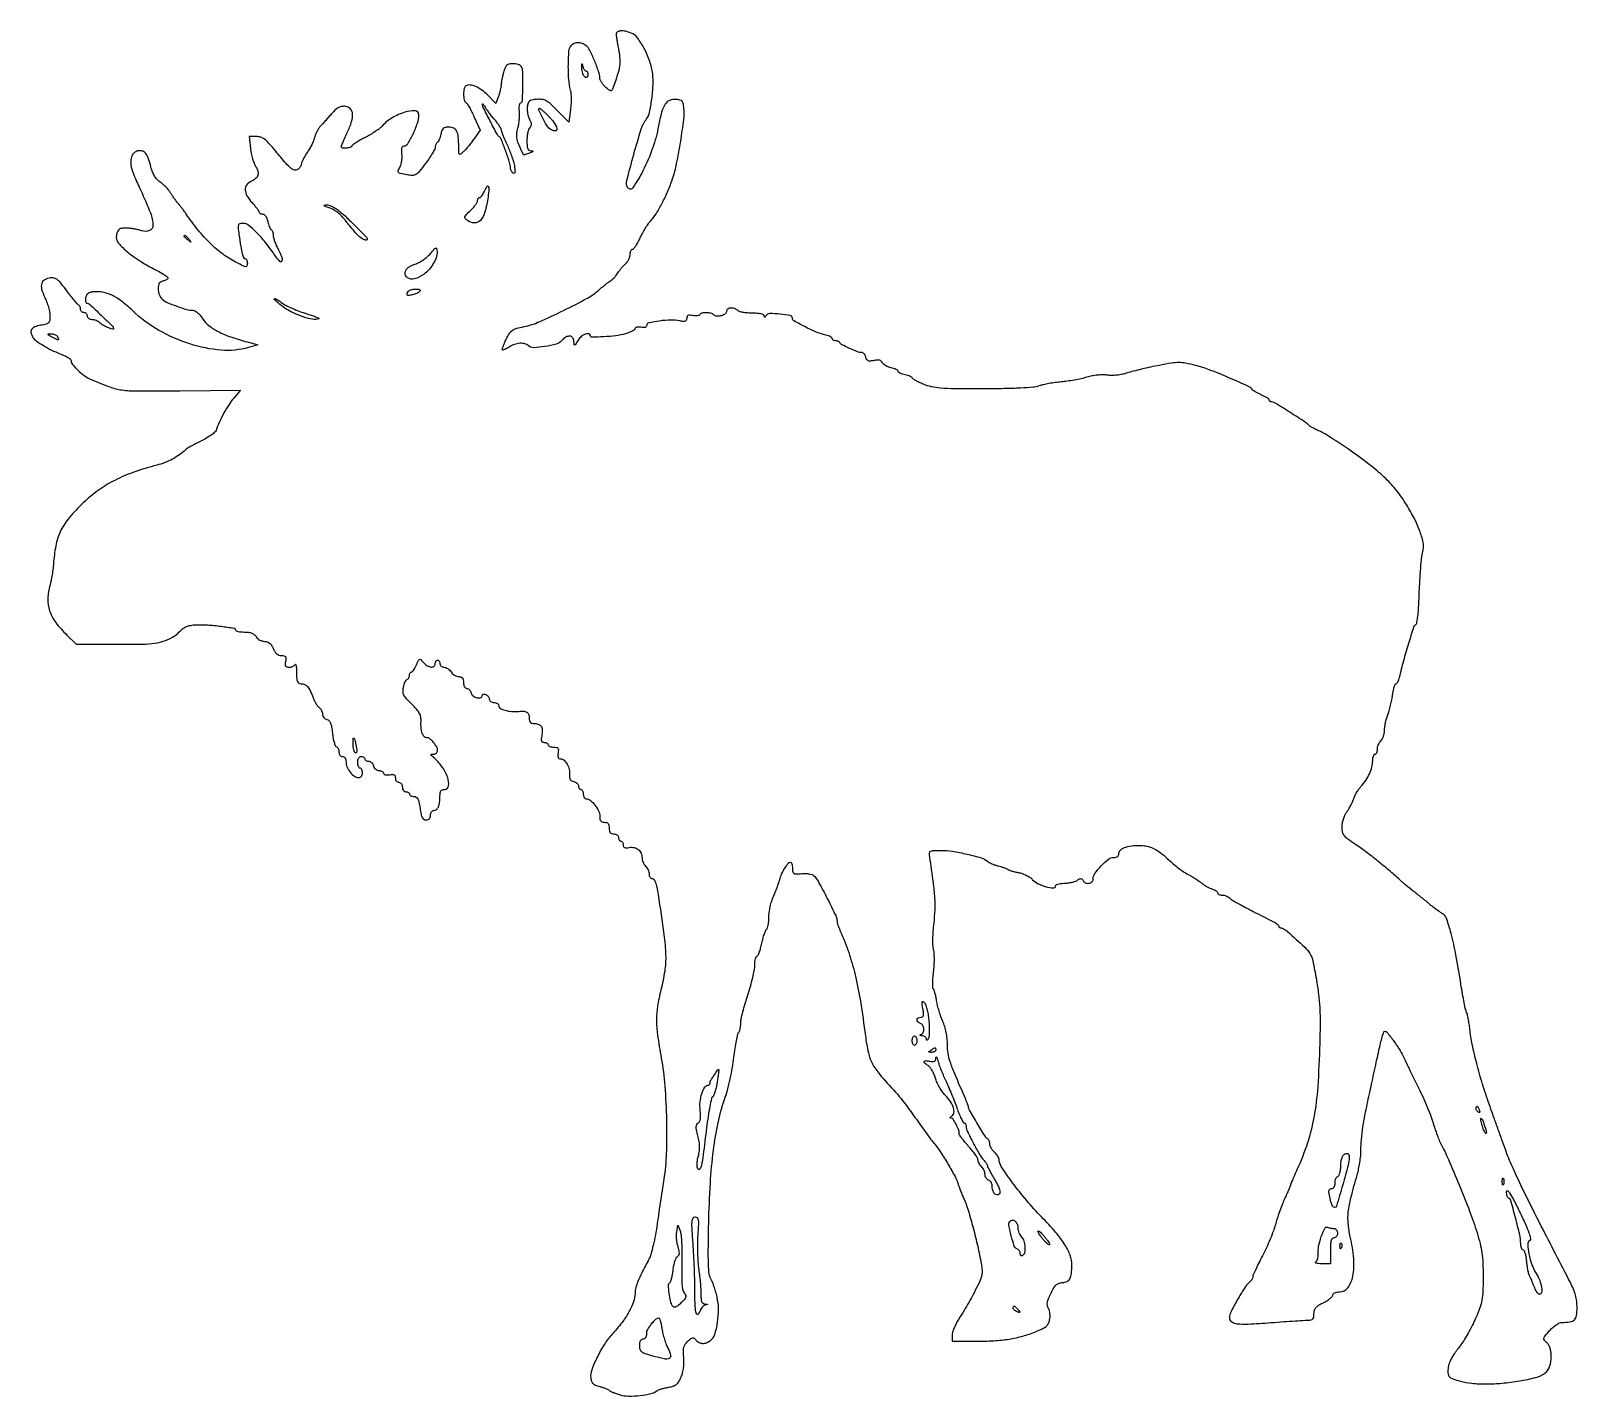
# Model space of a CAD drawing. Extents: x 0 to 658, y 1 to 582.
import ezdxf

# ---------------------------------------------------------------- set-up
doc = ezdxf.new("R2010")
doc.units = 0

msp = doc.modelspace()

# ---------------------------------------------------------------- linework, layer by layer
for points in [[(249, 580.683659, 0.033325), (249.053836, 579.876811, 0.003908), (249.307496, 578.090596, 0.004671), (249.645963, 575.969326, 0.003807), (250.046794, 573.704688, -0.027255), (250.536228, 569.910849, -0.05741), (250.414999, 566.947888, -0.038925), (249.580404, 563.437191, -0.007097), (247.442329, 557.100203, -0.147617), (247.059273, 556.577815, -0.24123), (246.53016, 556.486145, -0.096479), (245.743787, 556.909867, -0.016901), (244.473902, 558.024517, -0.030665), (243.527101, 559.030106, -0.032158), (242.726561, 560.128778, -0.033984), (242.166159, 561.160817, -0.107712), (241.999496, 561.924314, 0.083544), (241.535299, 564.677698, 0.016742), (239.742199, 569.339369, 0.015026), (237.660996, 573.868579, 0.115509), (236.182109, 575.657597, 0.070813), (234.493313, 576.599202, 0.094875), (232.77153, 576.909055, 0.10155), (231.14542, 576.556446, 0.092627), (229.728629, 575.585772, 0.178986), (228.762235, 573.485126, 0.015842), (228.49368, 567.557472, 0.021698), (228.677993, 561.373363, 0.048191), (229.472314, 556.731871, -0.048194), (229.717281, 555.30039, -0.016093), (229.804437, 553.175264, -0.015848), (229.750106, 550.801945, -0.017431), (229.544696, 548.511434), (228.863475, 543.059127), (223.912603, 548.088788, 0.01166), (220.974802, 550.937328, 0.062241), (219.163135, 552.237081, 0.096124), (217.467442, 552.773441, 0.049386), (215.230865, 552.809225, 0.023587), (213.128507, 552.534669, 0.123975), (212.075088, 552.059538, 0.154704), (211.494485, 551.198767, 0.043253), (211.167911, 549.587643, 0.043103), (211.132648, 548.300283, 0.028973), (211.304051, 546.838173, 0.029214), (211.637946, 545.431411, 0.050029), (212.097705, 544.317437, -0.028851), (212.662335, 543.098252, -0.088436), (212.842193, 542.209219, -0.12112), (212.680217, 541.477555, -0.081798), (212.179794, 540.779794, 0.114903), (211.723834, 540.046997, 0.028941), (211.346564, 538.683439, 0.027997), (211.086795, 537.032662, 0.025031), (211, 535.3, 0.01678), (211.074052, 533.094013, 0.07874), (211.355429, 531.860467, 0.155459), (211.896525, 531.204689, 0.134877), (212.75, 530.936614, -0.034598), (213.470924, 530.860365, -0.533259), (213.555418, 530.669346, -0.148072), (213.237086, 530.393817, -0.009732), (212.104816, 529.915131, -0.010982), (211.176887, 529.567389, -0.017889), (210.373717, 529.318223, -0.012122), (209.721878, 529.158156, -0.344608), (209.575161, 529.228517, -0.012253), (207.683761, 533.294596, -0.050069), (206.851855, 535.884194, -0.072676), (206.707721, 538.075364, -0.047533), (207.147844, 540.573276, 0.026666), (207.515771, 542.249418, 0.017924), (207.763983, 544.194592, 0.01808), (207.868743, 546.100218, 0.033758), (207.793506, 547.643056, -0.027379), (207.713697, 548.939683, -0.039608), (207.796748, 550.084075, -0.045259), (208.009821, 550.946998, -0.233224), (208.349702, 551.283234, 0.311106), (209.091762, 552.267888, 0.006822), (209.274078, 558.564782, 0.010458), (209.239781, 564.673943, 0.132529), (208.588042, 566.857545, 0.133808), (208.117391, 567.297046, 0.044494), (207.239269, 567.664404, 0.040554), (206.147524, 567.91569, 0.036307), (204.987987, 568, 0.049339), (203.396718, 567.842595, 0.141963), (202.42199, 567.336087, 0.110901), (201.730346, 566.300004, 0.024213), (201.052581, 564.25, 0.00969), (200.653512, 562.696894, 0.009725), (200.315435, 561.131334, 0.009588), (200.073526, 559.755564, 0.037867), (200.005577, 558.899223, -0.042758), (199.932285, 558.077412, -0.013179), (199.684049, 556.857638, -0.013078), (199.333123, 555.501866, -0.013999), (198.918845, 554.197045), (197.837691, 551.095642), (194.399779, 554.533555, 0.038546), (191.772127, 556.784543, 0.056718), (189.133566, 558.2882, 0.071259), (186.791787, 558.917148, 0.170031), (185.056835, 558.535126, 0.208582), (184.261728, 557.387641, 0.048583), (184.028052, 555.000904, 0.048582), (184.259287, 552.614184, 0.208847), (185.05327, 551.467077, -0.114789), (185.58904, 550.934775, -0.011416), (186.521564, 549.369292, -0.013899), (187.551271, 547.422926, -0.010607), (188.572659, 545.239789), (191.038777, 539.663457), (188.442696, 535.91731, -0.011193), (187.307745, 534.355442, -0.009561), (186.044241, 532.760301, -0.009671), (184.839409, 531.353922, -0.026888), (183.923307, 530.430594, -0.020219), (182.707446, 529.416568, -0.392327), (182.259887, 529.458335, -0.177501), (182.025592, 530.047236, -0.005953), (181.986345, 532.595012, 0.020138), (181.797452, 536.90809, 0.093393), (181.13444, 539.301082, 0.169464), (179.871385, 540.546901, 0.111152), (177.858369, 541, 0.041442), (176.301581, 540.870746, 0.136999), (175.378375, 540.438402, 0.130445), (174.786949, 539.575944, 0.036084), (174.345838, 537.979191, -0.022316), (174.050612, 536.783255, -0.026569), (173.66334, 535.687645, -0.026878), (173.245644, 534.815467, -0.129935), (172.870838, 534.420174, 0.096425), (172.537272, 534.112012, 0.052647), (172.255809, 533.628881, 0.049719), (172.064596, 533.057547, 0.05596), (172, 532.482192, -0.123107), (171.793704, 531.65702, -0.012132), (170.779183, 529.861156, -0.014739), (169.43569, 527.755696, -0.011171), (167.844029, 525.525156, -0.009111), (165.180432, 522.09557, -0.082095), (163.766506, 520.834261, -0.141773), (162.333163, 520.417561, -0.044987), (160.094029, 520.616607, -0.007144), (157.09051, 521.203166, -0.158676), (156.329443, 521.640825, -0.289503), (156.210807, 522.329509, -0.024602), (157.015094, 524.028204, 0.059442), (157.438934, 525.112423, 0.028718), (157.730322, 526.57628, 0.027994), (157.861899, 528.156126, 0.03585), (157.796915, 529.61385, -0.023856), (157.693673, 531.118365, -0.06809), (157.813982, 532.158465, -0.122789), (158.144559, 532.77013, -0.21078), (158.665617, 533, 0.261296), (160.310052, 533.922344, 0.025867), (162.548539, 538.051752, 0.031865), (164.392762, 542.651548, 0.077404), (164.984944, 546.25, 0.404468), (163.419714, 547.896493, 0.085317), (159.080532, 547.337001, 0.059963), (153.696039, 544.943815, 0.071046), (149.369466, 541.446, -0.042079), (148.208321, 540.390835, -0.014854), (146.381721, 539.076296, -0.014624), (144.279397, 537.743998, -0.016647), (142.190235, 536.596399, 0.010173), (140.210781, 535.542185, 0.013117), (138.439593, 534.490216, 0.010915), (137.013491, 533.547687, 0.10321), (136.511752, 533.019016, -0.179954), (135.644043, 532.344016, -0.056107), (133.99793, 532.022427, -0.062251), (132.477217, 532.088629, -0.365864), (132, 532.653509, -0.096684), (132.086609, 533.097219, -0.00347), (132.752039, 534.704729, -0.006273), (133.57924, 536.597796, -0.004343), (134.560132, 538.718693, 0.031846), (136.404175, 543.359722, 0.097912), (136.804739, 546.700439, 0.17959), (135.840731, 548.795442, 0.169035), (133.716296, 549.819675, 0.066458), (132.218119, 549.79213, 0.083017), (130.898033, 549.359411, 0.065064), (129.563461, 548.42196, 0.025715), (127.987633, 546.819675, -0.00059), (126.72358, 545.398169, -0.000474), (125.360222, 543.871547, -0.000479), (124.097301, 542.462804, -0.001224), (123.178729, 541.445166, 0.039534), (122.413079, 540.453935, 0.023352), (121.654132, 539.164463, 0.023271), (121.012713, 537.797557, 0.036593), (120.606067, 536.566581, -0.036965), (120.16378, 535.231048, -0.015732), (119.386237, 533.513764, -0.015465), (118.438176, 531.725789, -0.019595), (117.448675, 530.13928, 0.013567), (116.511108, 528.675622, 0.01663), (115.719298, 527.257806, 0.015189), (115.136413, 526.03775, 0.104204), (115, 525.39031, -0.090969), (114.904905, 524.871959, -0.042895), (114.608712, 524.256616, -0.040612), (114.177626, 523.647034, -0.045372), (113.667955, 523.13939, -0.209074), (112.264234, 522.734962, -0.135378), (110.684004, 523.404594, -0.047237), (108.407732, 525.586964, -0.006109), (104.060436, 530.75, 0.010634), (101.19513, 534.091118, 0.047913), (99.306281, 535.832827, 0.081748), (97.664011, 536.700388, 0.080894), (95.824253, 537), (92.721418, 537), (93.328574, 531.873517, 0.022144), (93.679133, 529.730787, 0.019467), (94.229764, 527.531986, 0.019915), (94.883424, 525.586462, 0.054073), (95.543853, 524.292728, -0.068322), (96.523378, 522.231416, -0.15358), (96.527482, 520.518485, -0.14869), (95.545116, 519.075147, -0.062695), (93.528065, 517.830833, 0.129), (91.687604, 516.329975, 0.172311), (91.078291, 514.27941, 0.121685), (91.850248, 511.735437, 0.050882), (94, 508.838857, -0.010936), (95.149133, 507.524092, -0.01506), (96.11875, 506.290838, -0.011658), (96.860835, 505.235501, -0.148461), (97, 504.777139, 0.188116), (97.115734, 504.480411, 0.089167), (97.447969, 504.228285, 0.068986), (97.941404, 504.057314, 0.048987), (98.525, 504, -0.160572), (99.177823, 503.784801, -0.080167), (99.792644, 503.155742, -0.062856), (100.305843, 502.189907, -0.041391), (100.654162, 500.979191, 0.022316), (100.949388, 499.783255, 0.026569), (101.33666, 498.687645, 0.026878), (101.754356, 497.815467, 0.129935), (102.129162, 497.420174, -0.121581), (102.463577, 497.078899, -0.047924), (102.744191, 496.478946, -0.043767), (102.935591, 495.742423, -0.041716), (103, 494.971777, 0.067079), (103.134205, 493.975926, 0.017872), (103.614, 492.444721, 0.017789), (104.290128, 490.726873, 0.017488), (105.090212, 489.051428, -0.022448), (106.684726, 485.625415, -0.187865), (106.717103, 483.948816, -0.555732), (105.875966, 483.774596, -0.037961), (103.997032, 486.075993, 0.015103), (99.715188, 491.839002, 0.027321), (95.823763, 496.241733, 0.030628), (92.501298, 499.221662, 0.169049), (90.264982, 500, 0.051288), (88.814587, 499.850833, 0.254313), (88.210461, 499.338838, 0.118417), (88.06468, 498.257055, 0.008627), (88.424331, 495.25, 0.005177), (89.185267, 490.098276, 0.024121), (89.79711, 487.159024, 0.04033), (90.39048, 485.449477, 0.297351), (91.079455, 485, -0.205479), (91.431323, 484.849023, -0.083186), (91.72959, 484.407552, -0.063464), (91.932399, 483.755229, -0.043695), (92, 482.983154, -0.072952), (91.839981, 481.89225, -0.355716), (91.359542, 481.566386, -0.092189), (90.349635, 481.847392, -0.004559), (87.25, 483.399976, -0.041109), (81.678973, 486.859069, -0.032772), (76.282522, 491.435365, -0.02984), (71.057093, 497.13214, -0.022514), (66, 503.958651, 0.009292), (65.293202, 504.967447, 0.005243), (64.400687, 506.165638, 0.005231), (63.474622, 507.35599, 0.008544), (62.661912, 508.343271, -0.014002), (61.848358, 509.353859, -0.007949), (60.918265, 510.61911, -0.007932), (60.021047, 511.924574, -0.012957), (59.307235, 513.062211, 0.038438), (58.523086, 514.18109, 0.02099), (57.404635, 515.430625, 0.020805), (56.154684, 516.611809, 0.030951), (54.959978, 517.526898, -0.05554), (53.633308, 518.650515, -0.050963), (52.542759, 520.069465, -0.045718), (51.66914, 521.823648, -0.031014), (50.990656, 523.951389, 0.013732), (50.47776, 525.775238, 0.014961), (49.878499, 527.516156, 0.014547), (49.279659, 528.970806, 0.068382), (48.803555, 529.736702, 0.127683), (47.42668, 530.72817, 0.128429), (45.74457, 530.921835, 0.123314), (44.13047, 530.265468, 0.112417), (42.950153, 528.906859, 0.113373), (42.347154, 526.69031, 0.070791), (42.621064, 524.0013, 0.039461), (43.887152, 520.202897, 0.009063), (46.637607, 514.023056, -0.015186), (50.767211, 504.429981, -0.090063), (51.82899, 499.095959, -0.318492), (50.332647, 496.907916, -0.174164), (46.92654, 496.875764, 0.025718), (45.450035, 497.306748, 0.015693), (43.670199, 497.669756, 0.015715), (41.879137, 497.919207, 0.026746), (40.369829, 498, 0.031037), (38.589658, 497.889392, 0.115269), (37.542266, 497.502746, 0.135991), (36.870314, 496.732447, 0.050314), (36.377004, 495.365967, 0.073841), (36.226015, 493.837904, 0.106215), (36.575085, 492.528664, 0.068323), (37.574476, 491.094576, 0.016297), (39.619081, 489.018062, 0.028016), (41.604292, 487.330501, 0.012009), (44.42868, 485.294899, 0.011838), (47.549434, 483.264491, 0.015291), (50.511129, 481.558688, -0.003794), (56.309965, 478.394086, -0.067352), (58.01351, 477.121355, -0.450475), (57.970821, 476.298743, -0.107043), (56.573216, 475.607732, 0.051338), (55.304645, 475.146836, 0.121059), (54.534775, 474.508815, 0.115537), (54.127395, 473.565786, 0.04446), (54, 472.135936, 0.053764), (54.128955, 470.94014, 0.041405), (54.514063, 469.684582, 0.042514), (55.079475, 468.558558, 0.073979), (55.75, 467.759271, 0.077289), (57.905233, 466.375341, 0.017126), (61.986591, 464.734303, 0.017538), (66.18766, 463.374774, 0.069589), (68.867405, 463, -0.14293), (69.721891, 462.750643, -0.039517), (70.849269, 461.899168, -0.036501), (72.0295, 460.686802, -0.031172), (73.090013, 459.252487, 0.085411), (75.641893, 456.484283, 0.044934), (79.602957, 453.968655, 0.035333), (84.998828, 451.653036, 0.018418), (92, 449.503342), (96.5, 448.301044), (92.5, 447.156099, -0.090302), (80.903731, 446.0082, -0.056684), (67.497742, 448.65177, -0.053896), (54.246326, 454.500175, -0.060117), (43.076808, 462.875676, 0.025527), (38.385466, 466.928069, 0.053553), (34.292943, 469.46209, 0.06744), (30.431736, 470.710554, 0.072925), (26.481923, 470.838802, 0.040191), (25.048947, 470.558049, 0.098108), (24.093924, 470.073649, 0.11788), (23.500018, 469.325742, 0.073977), (23.180449, 468.25, 0.038728), (23.125504, 467.388094, 0.062534), (23.226982, 466.660937, 0.088462), (23.457915, 466.170441, 0.243208), (23.787592, 466, -0.190019), (24.838911, 465.585493, -0.002844), (29.730184, 460.9662, -0.002726), (34.582853, 456.279994, -0.202032), (35, 455.289755, -0.500801), (34.56921, 454.967524, -0.024744), (32.623162, 455.646805, -0.029292), (30.567479, 456.624345, -0.070856), (29.225211, 457.631932, 0.059088), (28.560334, 458.155833, 0.03901), (27.692495, 458.59813, 0.039026), (26.767109, 458.900023, 0.059404), (25.928571, 459, -0.076226), (25.19176, 459.112985, -0.089419), (24.566518, 459.440625, -0.100747), (24.148544, 459.927955, -0.127718), (24, 460.5, 0.099038), (23.885486, 461.072457, 0.097945), (23.559375, 461.559375, 0.097945), (23.072457, 461.885486, 0.099038), (22.5, 462, -0.09335), (21.92741, 462.107842, -0.096425), (21.440625, 462.416146, -0.099164), (21.114816, 462.876128, -0.105033), (21, 463.416667, 0.048968), (20.944374, 463.983289, 0.052342), (20.779688, 464.515104, 0.058488), (20.537453, 464.936478, 0.12921), (20.25, 465.166667, -0.111663), (19.800485, 465.50179, -0.00426), (18.449274, 467.108477, -0.00746), (16.885352, 469.059136, -0.005168), (15.173061, 471.308998, 0.011424), (12.777628, 474.37608, 0.053015), (11.180255, 475.953025, 0.095783), (9.794035, 476.678321, 0.103018), (8.273923, 476.808998, 0.094374), (5.746102, 476.005541, 0.198262), (4.467518, 474.435409, 0.143367), (4.45004, 471.997517, 0.043685), (5.780885, 468.514104, -0.024737), (6.630508, 466.520083, -0.01998), (7.348135, 464.305508, -0.02042), (7.845804, 462.20446, -0.047973), (8, 460.601057, -0.031459), (7.875245, 458.620214, -0.166892), (7.403287, 457.659265, -0.137949), (6.38827, 457.092359, -0.019159), (4, 456.615991, 0.055953), (1.538539, 455.933825, 0.158577), (0.188571, 454.804409, 0.200795), (-0.060771, 453.290783, 0.094855), (0.765313, 451.45182, 0.081778), (2.30537, 449.877929, 0.022397), (5.202957, 447.945025, 0.022349), (8.681744, 446.049942, 0.023688), (12.25, 444.512842, -0.019406), (14.06965, 443.747391, -0.028132), (15.604687, 442.922217, -0.027227), (16.736137, 442.141606, -0.232147), (17, 441.603924, 0.171578), (17.584969, 439.949431, 0.031478), (19.811268, 437.524054, 0.034186), (22.575722, 435.21025, 0.054771), (25.24458, 433.685308, 0.012794), (33.529587, 430.336785, 0.057301), (38.600858, 429.074086, 0.032288), (44.934164, 428.661853, 0.002121), (63.268787, 428.73148), (89.154158, 428.939607), (86.238367, 425.618704, 0.036347), (84.219652, 422.951442, 0.018416), (82.058953, 419.333575, 0.018234), (80.101496, 415.432732, 0.026689), (78.693884, 411.859453, -0.137066), (78.154388, 411.061196, -0.021608), (76.643893, 409.886897, -0.022617), (74.691967, 408.629186, -0.018039), (72.483475, 407.448113, 0.007214), (70.230098, 406.305054, 0.008633), (68.142995, 405.161779, 0.007596), (66.420148, 404.143994, 0.054988), (65.660089, 403.555747, -0.039266), (63.178326, 401.507341, -0.030115), (60.181957, 399.664778, -0.029294), (56.884751, 398.142447, -0.031199), (53.5, 397.052264, 0.022358), (43.720279, 394.092, 0.033726), (35.545049, 390.576995, 0.037011), (28.505615, 386.285485, 0.036778), (22.16, 380.994802, 0.024075), (16.193439, 374.643145, 0.059826), (12.66934, 369.339693, 0.064765), (10.658847, 363.613078, 0.032362), (9.558146, 356, -0.009887), (9.286476, 353.255268, -0.008519), (8.895002, 350.383189, -0.008605), (8.450571, 347.789709, -0.024437), (8.022165, 346.006602, 0.061801), (7.074819, 340.181037, 0.090904), (7.814864, 335.061112, 0.080298), (10.432879, 330.094509, 0.038769), (15.201949, 324.688286), (19.129474, 320.876572), (29.814737, 320.891725, -0.00093), (34.309002, 320.889734, -0.000831), (38.976829, 320.871227, -0.000833), (43.171873, 320.840638, -0.002588), (46, 320.800665, 0.034471), (51.339625, 321.065761, 0.044959), (56.123643, 322.07733, 0.050907), (60.104087, 323.76006, 0.079604), (63.034773, 326.037224, -0.038181), (64.572392, 327.450008, -0.065225), (66.068604, 328.339823, -0.061414), (67.806721, 328.846373, -0.030104), (70.104676, 329.078606, -0.026385), (75.051463, 329.018105, -0.016432), (80.825651, 328.451295, -0.007539), (86.331878, 327.642818, -0.367845), (87, 326.857544, 0.307389), (87.226013, 326.524648, 0.038429), (88.104339, 326.251903, 0.034578), (89.318566, 326.062004, 0.021506), (90.759453, 326, -0.031208), (92.563583, 325.887285, -0.06387), (93.933904, 325.533943, -0.079355), (94.972788, 324.913602, -0.079132), (95.767927, 324, 0.074269), (96.42104, 323.234769, 0.052843), (97.346296, 322.5875, 0.05279), (98.387937, 322.147889, 0.073602), (99.387154, 322, -0.076782), (100.545407, 321.821079, -0.096917), (101.495202, 321.302503, -0.081572), (102.292565, 320.384203, -0.039907), (103, 319, 0.040396), (103.691461, 317.650306, 0.076529), (104.483175, 316.723507, 0.092243), (105.405544, 316.186641, 0.085999), (106.482648, 316, -0.04657), (107.632748, 315.892648, -0.195091), (108.205514, 315.524321, -0.168962), (108.407054, 314.821345, -0.033344), (108.244751, 313.5, 0.032959), (108.085609, 312.212582, 0.154623), (108.267699, 311.498629, 0.197339), (108.794861, 311.118619, 0.058797), (109.80009, 311, 0.05687), (110.615174, 311.093008, 0.05768), (111.384231, 311.367188, 0.063566), (111.995157, 311.771529, 0.119475), (112.337719, 312.25, -0.630745), (112.533807, 312.26214, -0.085719), (112.717133, 311.7375, -0.026884), (112.856295, 310.493374, -0.010255), (112.921053, 308.75, 0.013534), (113.032848, 306.192513, 0.080163), (113.338132, 304.892983, 0.172534), (113.923666, 304.241877, 0.124809), (114.877555, 304, -0.105612), (116.381901, 303.678661, -0.110691), (117.594577, 302.77318, -0.06705), (118.717627, 301.04035, -0.017703), (120.023679, 298, 0.02241), (120.640084, 296.601511, 0.023839), (121.367821, 295.293216, 0.024315), (122.097949, 294.234911, 0.092703), (122.691276, 293.70031, -0.086816), (123.192239, 293.259423, -0.05372), (123.615562, 292.596886, -0.051895), (123.90293, 291.827666, -0.063543), (124, 291.066941, 0.094121), (124.140015, 290.329727, 0.075254), (124.546453, 289.629005, 0.074103), (125.149463, 289.070578, 0.086041), (125.860264, 288.746793, -0.133566), (126.783402, 288.216598, -0.099572), (127.435285, 287.233255, -0.057329), (127.892468, 285.596521, -0.015516), (128.233431, 282.922439, 0.018915), (128.51196, 280.850346, 0.027016), (128.926676, 279.042223, 0.025725), (129.40519, 277.649385, 0.220128), (129.873167, 277.208944, -0.13178), (130.30444, 276.92404, -0.067115), (130.668993, 276.380648, -0.059451), (130.916203, 275.677604, -0.054896), (131, 274.916667, 0.076722), (131.113024, 274.184424, 0.089679), (131.440625, 273.563021, 0.100762), (131.92795, 273.14761, 0.12694), (132.5, 273, -0.137322), (133.108533, 272.829658, -0.114556), (133.590221, 272.358835, -0.089286), (133.897732, 271.611978, -0.053171), (134, 270.65301, 0.106029), (134.461679, 268.500356, 0.064163), (135.831273, 266.269948, 0.066509), (137.631213, 264.562161, 0.15787), (139.367295, 264, 0.110431), (140.020785, 264.146112, 0.112021), (140.545912, 264.55624, 0.099825), (140.884118, 265.197022, 0.071786), (141, 266, 0.048028), (140.926307, 266.765418, 0.068025), (140.70625, 267.4125, 0.088204), (140.381882, 267.848523, 0.191087), (140, 268, -0.226478), (139.617064, 268.182831, -0.074992), (139.29375, 268.734375, -0.057076), (139.073116, 269.542644, -0.038131), (139, 270.5, -0.04716), (139.09863, 271.543379, -0.088208), (139.4, 272.333333, -0.118484), (139.88002, 272.822179, -0.140575), (140.5, 273, -0.064853), (141.073457, 272.925306, -0.082425), (141.559375, 272.70625, -0.098894), (141.884432, 272.381354, -0.148195), (142, 272, 0.156778), (142.122603, 271.618601, 0.097394), (142.468126, 271.29375, 0.079473), (142.984222, 271.074462, 0.060868), (143.59362, 271, -0.114309), (144.241886, 270.849832, -0.075597), (144.872748, 270.4125, -0.069688), (145.391003, 269.764455, -0.070024), (145.710251, 269, 0.081717), (146.051899, 268.232588, 0.073995), (146.631104, 267.584907, 0.076311), (147.354863, 267.149974, 0.097502), (148.116631, 267, -0.057358), (148.836987, 266.917091, -0.076643), (149.44676, 266.672005, -0.095604), (149.855439, 266.309364, -0.165072), (150, 265.883423, 0.222095), (150.189445, 265.477964, 0.112088), (150.702744, 265.215051, 0.072403), (151.501153, 265.130452, 0.037491), (152.5, 265.244751, -0.032898), (153.753309, 265.399832, -0.141627), (154.478407, 265.234605, -0.196163), (154.870273, 264.747994, -0.072767), (155, 263.861328, 0.079112), (155.113208, 263.150319, 0.090879), (155.440625, 262.546765, 0.100774), (155.927921, 262.143259, 0.123305), (156.5, 262, -0.130775), (157.075754, 261.846791, -0.10214), (157.5625, 261.416667, -0.08892), (157.888136, 260.769411, -0.072314), (158, 260, 0.072314), (158.111864, 259.230589, 0.08892), (158.4375, 258.583333, 0.10214), (158.924246, 258.153209, 0.130775), (159.5, 258, -0.064853), (160.073457, 257.925306, -0.082425), (160.559375, 257.70625, -0.098894), (160.884432, 257.381354, -0.148195), (161, 257, 0.183606), (161.145068, 256.618266, 0.090576), (161.559935, 256.29375, 0.070456), (162.17677, 256.073841, 0.050489), (162.906162, 256, -0.134917), (163.883076, 255.731509, -0.139856), (164.569612, 255.004041, -0.070761), (165.064963, 253.591409, -0.014825), (165.5, 251, 0.014825), (165.935037, 248.408591, 0.070761), (166.430388, 246.995959, 0.139856), (167.116924, 246.268491, 0.134917), (168.093838, 246, 0.080013), (168.91019, 246.13148, 0.123128), (169.51173, 246.512307, 0.119111), (169.875984, 247.142232, 0.071916), (170, 248, -0.067898), (170.104293, 248.764468, -0.0845), (170.409197, 249.4125, -0.09971), (170.8618, 249.845839, -0.14217), (171.393011, 250, 0.18323), (172.497862, 250.418948, 0.110688), (173.327789, 251.568186, 0.070776), (173.839727, 253.464741, 0.030592), (174, 256.081787, -0.032499), (174.094247, 257.530236, -0.118266), (174.421338, 258.385223, -0.163879), (175.030179, 258.843377, -0.080229), (176, 259, 0.376388), (177.669093, 260.46383, 0.11859), (177.290651, 264.046958, 0.07012), (174.83945, 268.740197, 0.06362), (171.115933, 272.75, -0.011022), (170.266167, 273.491363, -0.251224), (170.161991, 273.78669, -0.350789), (170.358996, 273.967624, -0.017038), (171.30887, 274, 0.086755), (171.954614, 274.112893, 0.094183), (172.503231, 274.437267, 0.100216), (172.870188, 274.920726, 0.112847), (173, 275.488569, 0.128879), (172.592394, 277.04366, 0.046143), (171.278447, 278.94416, 0.045469), (169.681841, 280.532458, 0.174725), (168.384748, 281, -0.219129), (167.285604, 281.506006, -0.091385), (166.447404, 282.950942, -0.064539), (165.97014, 285.141808, -0.038049), (165.944571, 287.82459, 0.057019), (165.854953, 289.71448, 0.082285), (165.32093, 291.296753, 0.059318), (164.1593, 292.965197, 0.017172), (161.991405, 295.241395, -0.014393), (159.706298, 297.61412, -0.069413), (158.652162, 299.157587, -0.106189), (158.285889, 300.597954, -0.058589), (158.431006, 302.416806, -0.026373), (158.737875, 303.621647, -0.033473), (159.151942, 304.692228, -0.035498), (159.605607, 305.50914, -0.167595), (160.022645, 305.833333, 0.114736), (160.396414, 306.066191, 0.069066), (160.712902, 306.484896, 0.063386), (160.92705, 307.016824, 0.064121), (161, 307.583333, -0.060132), (161.06539, 308.125089, -0.078897), (161.258112, 308.583854, -0.097057), (161.543541, 308.891053, -0.158459), (161.87868, 309, 0.208343), (162.294819, 309.181267, 0.033582), (162.865354, 309.88386, 0.032277), (163.462203, 310.856533, 0.02329), (164.00368, 312.008883, -0.009598), (164.856884, 313.961813, -0.20709), (165.313847, 314.371829, -0.28483), (165.840622, 314.247337, -0.01733), (166.992295, 313.008883, 0.073252), (168.578017, 311.645621, 0.116166), (170.263193, 311.063568, 0.196152), (171.480976, 311.421821, 0.228165), (172, 312.5, -0.064853), (172.074694, 313.073457, -0.082425), (172.29375, 313.559375, -0.098894), (172.618646, 313.884432, -0.148195), (173, 314, -0.148195), (173.381354, 313.884432, -0.098894), (173.70625, 313.559375, -0.082425), (173.925306, 313.073457, -0.064853), (174, 312.5, 0.116549), (174.135204, 311.927847, 0.100519), (174.516839, 311.440625, 0.093045), (175.087527, 311.113561, 0.083909), (175.759453, 311, -0.094507), (176.524457, 310.854101, -0.052496), (177.368967, 310.4125, -0.049758), (178.159659, 309.765034, -0.056806), (178.767927, 309, 0.063621), (179.39336, 308.234941, 0.051408), (180.235059, 307.5875, 0.053089), (181.154347, 307.146968, 0.085407), (182.008474, 307, -0.076509), (182.938224, 306.856894, -0.149265), (183.550847, 306.43617, -0.1239), (183.893675, 305.680947, -0.044926), (184, 304.5, 0.048383), (184.096803, 303.501959, 0.078166), (184.388337, 302.701796, 0.103874), (184.834362, 302.185407, 0.164298), (185.383369, 302, -0.129214), (185.951305, 301.850737, -0.073972), (186.514007, 301.4125, -0.065681), (186.986593, 300.764694, -0.060903), (187.289749, 300, 0.177191), (188.148328, 298.762407, 0.099823), (189.842393, 298.01693, 0.134836), (191.371158, 298.09725, 0.323156), (192, 298.968615, -0.184534), (192.122486, 299.289193, -0.147206), (192.440625, 299.483616, -0.100118), (192.925634, 299.511135, -0.055937), (193.5, 299.361626, -0.074185), (194.073431, 299.037471, -0.064359), (194.559375, 298.545909, -0.06686), (194.888097, 297.968559, -0.096313), (195, 297.393011, 0.14217), (195.154161, 296.8618, 0.09971), (195.5875, 296.409197, 0.0845), (196.235532, 296.104293, 0.067898), (197, 296, -0.071053), (197.764325, 295.890833, -0.086491), (198.4125, 295.572686, -0.10029), (198.845838, 295.100043, -0.136368), (199, 294.545313, 0.279055), (199.596945, 293.55902, 0.04817), (201.708102, 292.701068, 0.045973), (204.384869, 292.164434, 0.052245), (207, 292.160302, -0.029577), (209.480399, 292.268707, -0.118932), (210.939093, 291.8928, -0.181793), (211.724971, 291.000689, -0.090878), (212, 289.5, 0.045238), (212.11362, 288.246776, 0.146716), (212.489301, 287.511177, 0.152702), (213.197014, 287.120686, 0.050326), (214.393011, 287, -0.093397), (216.107307, 286.676963, -0.17694), (217.147664, 285.759404, -0.130336), (217.539333, 284.148922, -0.042085), (217.280426, 281.686619, 0.028528), (217.106409, 280.374397, 0.116617), (217.231515, 279.586056, 0.193192), (217.650068, 279.15549, 0.104847), (218.383423, 279, -0.059964), (219.001634, 278.925592, -0.078765), (219.52513, 278.70625, -0.096977), (219.875691, 278.381414, -0.158846), (220, 278, 0.217399), (220.174609, 277.617393, 0.078645), (220.69364, 277.29375, 0.0598), (221.457201, 277.073247, 0.040441), (222.361328, 277, -0.041059), (223.597317, 276.89833, -0.192578), (224.195599, 276.535916, -0.176753), (224.408166, 275.838287, -0.033701), (224.244751, 274.5, 0.033471), (224.099791, 273.317385, 0.118228), (224.236094, 272.56967, 0.184061), (224.649555, 272.151488, 0.107164), (225.348239, 272, -0.19096), (226.8017, 271.423886, -0.077961), (228.128339, 269.716071, -0.069913), (228.99882, 267.439637, -0.086659), (229.118249, 265.177577, 0.056431), (229.110144, 264.081739, 0.114375), (229.390547, 263.271322, 0.121236), (229.984856, 262.696611, 0.067995), (230.918944, 262.310946, -0.058548), (231.714704, 261.999788, -0.064446), (232.38869, 261.520234, -0.073247), (232.845075, 260.95289, -0.133586), (233, 260.383369, 0.070596), (233.07502, 259.854683, 0.086212), (233.29375, 259.406365, 0.100221), (233.618661, 259.106634, 0.137184), (234, 259, -0.191087), (234.381882, 258.848523, -0.088204), (234.70625, 258.4125, -0.068025), (234.926307, 257.765418, -0.048028), (235, 257, 0.060522), (235.093072, 256.233913, 0.078397), (235.367188, 255.582425, 0.095767), (235.773168, 255.142853, 0.156339), (236.25, 254.982723, -0.17294), (237.970297, 254.342431, -0.05247), (239.931705, 252.308089, -0.052314), (241.493904, 249.803948, -0.113796), (242, 247.609053, 0.041046), (242.102917, 246.357487, 0.123097), (242.44164, 245.576132, 0.153702), (243.054538, 245.146156, 0.076837), (244, 245, -0.07578), (244.935258, 244.857434, -0.149477), (245.55, 244.4375, -0.124434), (245.893532, 243.682766, -0.044917), (246, 242.5, 0.044917), (246.106468, 241.317234, 0.124434), (246.45, 240.5625, 0.149477), (247.064742, 240.142566, 0.07578), (248, 240, -0.072314), (248.769411, 239.888136, -0.08892), (249.416667, 239.5625, -0.10214), (249.846791, 239.075754, -0.130775), (250, 238.5, 0.064853), (250.074694, 237.926543, 0.082425), (250.29375, 237.440625, 0.098894), (250.618646, 237.115568, 0.148195), (251, 237, -0.158846), (251.381414, 236.875691, -0.096977), (251.70625, 236.52513, -0.078765), (251.925592, 236.001634, -0.059964), (252, 235.383423, 0.102688), (252.150608, 234.657829, 0.188686), (252.569774, 234.236062, 0.11992), (253.327661, 234.100652, 0.031757), (254.556452, 234.255542, -0.101804), (256.614266, 234.226677, -0.116185), (258.385794, 233.374711, -0.1176), (259.576094, 231.831715, -0.106132), (260, 229.857143, 0.062206), (260.109334, 228.981741, 0.039117), (260.440625, 228.004018, 0.038823), (260.925672, 227.077986, 0.056383), (261.5, 226.357143, -0.054664), (262.074273, 225.641413, -0.038656), (262.559375, 224.73125, -0.039128), (262.890877, 223.776513, -0.064082), (263, 222.928571, 0.071396), (263.105779, 222.191558, 0.086698), (263.413948, 221.566518, 0.100339), (263.871805, 221.148653, 0.135764), (264.409183, 221, -0.254198), (265.105461, 220.621562, -0.056892), (265.728575, 219.3684, -0.036525), (266.307431, 217.314846, -0.012299), (266.856078, 214.25, -0.004213), (269.337073, 197.154001, -0.026754), (270.057731, 188.406082, -0.04442), (269.650101, 181.62973, -0.025396), (268.023339, 173.590037, 0.022278), (266.577732, 166.667827, 0.041652), (266.131652, 160.965722, 0.033387), (266.59829, 154.489843, 0.009725), (268.173582, 144.611093, -0.025235), (269.688337, 132.759397, -0.013872), (270.403537, 118.150372, -0.013828), (270.310686, 103.821755, -0.031036), (269.266569, 93, 0.001944), (268.694645, 89.324085, 0.000794), (267.944865, 84.325, 0.000786), (267.156369, 78.952076, 0.001005), (266.447738, 74, -0.010458), (265.685102, 69.305304, -0.01177), (264.752098, 64.829112, -0.011449), (263.782588, 61.062567, -0.054288), (262.950873, 59, 0.005402), (259.893715, 53.141549, 0.02132), (258.207511, 49.440749, 0.034833), (257.321698, 46.724651, 0.059725), (257.021962, 44.364307, -0.085132), (256.378534, 40.764205, -0.041254), (254.426327, 36.498198, -0.035307), (251.35534, 31.833467, -0.024349), (247.271834, 27, 0.046612), (244.021253, 22.785836, 0.027306), (240.912024, 17.217721, 0.025225), (238.577264, 11.759988, 0.118085), (238.175499, 8.391513, 0.05617), (238.510342, 6.952306, 0.116544), (239.131782, 5.988838, 0.097279), (240.201116, 5.300481, 0.031511), (241.998441, 4.71482, -0.014261), (243.374785, 4.318271, -0.018217), (244.616548, 3.871355, -0.016317), (245.613349, 3.432732, -0.127117), (245.998441, 3.108345, 0.128662), (246.401021, 2.771316, 0.012541), (247.572135, 2.253936, 0.015236), (249.024836, 1.706387, 0.011487), (250.65138, 1.190721, 0.068765), (254.28854, 0.653206, 0.030567), (259.139889, 0.904277, 0.02957), (263.773697, 1.708978, 0.103929), (266.5, 2.986413, -0.074648), (267.11581, 3.319859, -0.014189), (268.330111, 3.720754, -0.014857), (269.787849, 4.109775, -0.013166), (271.32591, 4.429164, 0.034451), (273.392005, 4.950768, 0.091798), (274.721701, 5.675888, 0.090531), (275.714213, 6.835535, 0.032898), (276.68186, 8.78101, 0.03837), (277.291726, 10.627042, 0.028834), (277.684755, 12.73044, 0.027741), (277.844716, 14.960592, 0.02799), (277.755952, 17.188061, -0.019166), (277.606996, 19.77725, -0.067546), (277.799138, 21.42983, -0.08982), (278.387051, 22.712442, -0.05196), (279.499911, 23.999916, -0.018024), (280.799613, 25.135584, -0.1332), (281.545111, 25.466054, -0.207337), (282.186614, 25.297827, -0.053232), (282.972354, 24.533311, 0.099885), (284.253591, 23.499421, 0.111193), (285.787278, 23.094093, 0.101351), (287.459366, 23.372713, 0.070983), (289.132208, 24.305914, 0.154511), (290.968467, 26.913064, 0.039587), (292.148175, 31.999885, 0.039802), (292.548997, 37.783647, 0.054892), (291.92598, 42.948476, 0.012936), (291.329761, 45.230156, 0.012649), (290.612286, 47.495209, 0.012636), (289.882585, 49.449655, 0.045632), (289.276868, 50.630959, -0.114741), (288.596984, 52.574475, -0.017556), (288.296233, 56.691376, -0.012157), (288.209373, 63.124471, -0.002699), (288.387807, 74.130959, -0.009473), (289.082366, 91.248209, -0.016799), (290.394964, 105.306988, -0.020226), (292.373309, 117.033184, -0.031096), (295.115697, 126.951571, 0.018085), (296.311486, 130.876076, 0.010116), (297.494913, 135.725344, 0.010083), (298.494261, 140.681565, 0.01614), (299.124443, 144.951571, -0.007505), (299.608908, 148.678708, -0.010665), (300.159677, 151.974212, -0.006971), (300.713872, 154.695998, -0.135307), (301.110053, 155.45, 0.103892), (301.454324, 156.016938, 0.029233), (301.74212, 157.016875, 0.028129), (301.941915, 158.212711, 0.026344), (302.012056, 159.45, -0.050838), (302.193424, 161.162071, -0.00966), (302.898278, 164.221308, -0.01022), (303.867305, 167.774997, -0.00923), (305.012056, 171.409773, 0.011605), (306.155831, 175.102572, 0.01174), (307.122291, 178.830367, 0.011601), (307.811167, 182.110708, 0.04598), (308, 184.159773, -0.022827), (308.067228, 185.631537, -0.036537), (308.272924, 186.871933, -0.041847), (308.569072, 187.76254, -0.300082), (308.929102, 188, 0.290001), (309.349375, 188.266141, 0.020299), (309.91962, 189.610503, 0.023742), (310.492948, 191.381376, 0.015236), (310.99638, 193.482563, -0.013194), (311.500344, 195.624526, -0.017971), (312.074204, 197.523957, -0.014957), (312.644742, 199.043167, -0.158318), (313.067278, 199.54158, 0.185831), (313.430746, 200.019946, 0.025112), (313.726013, 201.269356, 0.026172), (313.931889, 202.849968, 0.0193), (314, 204.613881, -0.034157), (314.138715, 206.64208, -0.020195), (314.566029, 209.031585, -0.020152), (315.188361, 211.393392, -0.032392), (315.926909, 213.339555, 0.010287), (316.718357, 215.176131, 0.008071), (317.502938, 217.19793, 0.008173), (318.171746, 219.102644, 0.019799), (318.586244, 220.534691, -0.045501), (319.419846, 222.94407, -0.03408), (320.747479, 225.420208, -0.030669), (322.193408, 227.438667, -0.214707), (323.25, 227.968575, -0.28316), (323.538932, 227.806959, -0.055644), (323.779688, 227.233931, -0.044108), (323.945641, 226.408557, -0.027572), (324, 225.423531, 0.045837), (324.135064, 223.953303, 0.220122), (324.609068, 223.284482, 0.134863), (325.592962, 223.030311, 0.014194), (327.988491, 223.13504, -0.025783), (329.592485, 223.167964, -0.02983), (331.11418, 223.029607, -0.031044), (332.366068, 222.759656, -0.128436), (333.028276, 222.371724, -0.070769), (335.131376, 219.571058, -0.008014), (338.849826, 212.545012, -0.006198), (342.430831, 205.286918, -0.11195), (343, 202.776699, 0.070741), (343.07935, 202.218658, 0.011258), (343.411751, 201.162856, 0.012279), (343.86505, 199.929016, 0.010477), (344.401706, 198.651129, -0.023092), (347.964801, 189.528763, -0.022823), (350.687127, 180.081251, -0.018601), (352.93665, 168.852409, -0.008508), (355.074531, 154.057059, 0.022522), (356.325437, 146.835781, 0.068508), (358.045127, 142.173367, 0.054421), (361.170941, 137.593531, 0.01053), (367.85578, 130.104005, -0.01802), (369.516906, 128.18585, -0.005705), (371.857535, 125.208676, -0.005688), (374.393557, 121.82715, -0.006294), (376.766403, 118.5, 0.003423), (379.053452, 115.253886, 0.003674), (381.331849, 112.115625, 0.003481), (383.326954, 109.44869, 0.017353), (384.507928, 108, -0.035883), (386.960618, 104.752868, -0.0108), (390.216421, 99.48489, -0.009982), (393.213341, 94.152339, -0.050448), (394.513699, 91, 0.015489), (394.924576, 89.76595, 0.005784), (395.57464, 88.059375, 0.005724), (396.326378, 86.214665, 0.006902), (397.076145, 84.5, -0.032819), (398.660757, 80.295254, -0.008164), (400.68279, 73.222457, -0.008596), (402.652516, 65.34236, -0.010909), (404.186309, 58, -0.017053), (404.673117, 54.779333, -0.05849), (404.671145, 52.666909, -0.062839), (404.181064, 50.692461, -0.021819), (403.00302, 48, -0.005722), (400.964923, 43.9629, -0.008424), (399.075078, 40.468794, -0.008476), (397.077562, 37.056472, -0.005898), (394.712251, 33.269872, 0.024052), (393.674132, 31.465352, 0.022975), (392.796724, 29.542132, 0.02362), (392.181664, 27.774419, 0.072026), (392, 26.519872), (392, 24), (401.86351, 24, 0.014555), (409.72417, 24.228867, 0.024778), (416.258669, 24.935759, 0.028106), (422.066187, 26.194869, 0.028178), (427.690774, 28.09659, 0.018204), (430.37516, 29.291462, 0.062225), (431.971367, 30.336066, 0.090496), (432.930748, 31.506744, 0.072582), (433.507348, 33.033454, 0.045218), (433.664753, 34.277789, 0.033787), (433.620363, 35.660389, 0.034537), (433.397676, 36.96794, 0.0635), (433.0133, 37.975148, -0.077335), (432.56747, 39.247479, -0.087832), (432.557842, 40.53832, -0.05784), (433.025834, 42.145784, -0.016084), (434.123982, 44.5338, -0.019408), (435.39892, 46.85651, -0.073778), (436.447011, 48.131333, -0.109652), (437.584368, 48.777983, -0.074775), (439.060624, 49, 0.119121), (440.896326, 49.443636, 0.155391), (442.114562, 50.654989, 0.094343), (442.781377, 52.875069, 0.026612), (442.964383, 56.5, 0.08775), (442.227051, 60.602722, 0.05272), (440.032307, 65.052504, 0.037241), (436.13869, 70.303887, 0.01436), (430.010154, 77, -0.016927), (423.649537, 84.021727, -0.016467), (417.717418, 91.520869, -0.012021), (412.913215, 98.361345, -0.14813), (412, 101.376195, 0.106944), (411.863913, 102.005167, 0.035848), (411.4125, 102.835768, 0.033756), (410.765367, 103.710449, 0.032705), (410, 104.5, -0.042999), (409.2347, 105.322668, -0.038239), (408.5875, 106.295788, -0.040249), (408.142089, 107.266968, -0.087611), (408, 108.071654, 0.043778), (407.938709, 108.770325, 0.05045), (407.756598, 109.413757, 0.057521), (407.489289, 109.91305, 0.1465), (407.171398, 110.166667, -0.159789), (406.292594, 110.90593, -0.00244), (402.775429, 116.647132, -0.002788), (399.349902, 122.372277, -0.134201), (399, 123.652447, 0.08352), (398.940981, 124.003306, 0.005619), (398.596515, 124.963206, 0.007953), (398.152558, 126.102135, 0.005868), (397.626436, 127.348871, -0.002667), (393.082287, 137.927421, -0.020164), (391.166847, 143.015114, -0.041033), (390.293517, 146.619262, -0.038947), (390, 150.381683, 0.027749), (389.863615, 152.837288, 0.021568), (389.452904, 155.481455, 0.021869), (388.828234, 158.023545, 0.032958), (388.045001, 160.165363, -0.01941), (387.245313, 162.181226, -0.012139), (386.459593, 164.596101, -0.01218), (385.800328, 167.016491, -0.021628), (385.393183, 169.042481, 0.012865), (385.074429, 170.78627, 0.017551), (384.69215, 172.337479, 0.014464), (384.29869, 173.584437, 0.157133), (383.985201, 174, -0.236539), (383.735731, 174.463826, -0.010854), (383.722371, 176.313507, -0.01611), (383.828295, 178.580005, -0.010654), (384.089114, 181.173639, 0.01501), (384.342611, 183.935961, 0.014871), (384.430957, 186.717141, 0.014894), (384.363341, 189.151421, 0.054289), (384.108263, 190.673639, -0.06013), (383.857716, 192.283603, -0.012331), (383.830016, 195.16606, -0.012814), (383.967224, 198.53733, -0.011733), (384.278721, 201.998054, 0.018898), (384.709939, 207.703209, 0.025477), (384.641125, 212.879404, 0.017092), (383.999027, 219.3826, 0.003978), (382.461432, 230.25, -0.042449), (382.355328, 231.914412, -0.258423), (382.773743, 232.633525, -0.12686), (383.838265, 232.946187, -0.008326), (387.069484, 233, -0.038004), (392.088869, 232.61793, -0.018303), (398.430127, 231.407932, -0.015131), (404.374455, 229.855794, -0.105524), (407, 228.435262, 0.05108), (407.784557, 227.893738, 0.021185), (408.940625, 227.321392, 0.020696), (410.241427, 226.807927, 0.025092), (411.5, 226.440023, -0.013935), (412.721863, 226.112247, -0.014316), (413.9125, 225.719547, -0.014186), (414.923627, 225.320853, -0.056997), (415.5, 224.992503, 0.072173), (416.111866, 224.668022, 0.013873), (417.308363, 224.277133, 0.014512), (418.742158, 223.897252, 0.012925), (420.251874, 223.584726, -0.042958), (421.852987, 223.151686, -0.030358), (423.562021, 222.407457, -0.030795), (425.119956, 221.488411, -0.055013), (426.251874, 220.526358, 0.091225), (428.600743, 218.80503, 0.04659), (432.037827, 217.521634, 0.051866), (435.088212, 217.027444, 0.431001), (436, 217.888709, -0.262871), (436.241458, 218.316244, -0.05913), (437.032111, 218.673558, -0.04665), (438.167459, 218.919228, -0.029975), (439.513569, 219, 0.030512), (441.013998, 219.091649, 0.024116), (442.61692, 219.367188, 0.024701), (444.084211, 219.769875, 0.054082), (445.144222, 220.25, -0.021008), (446.260569, 220.847377, -0.112809), (446.928426, 221, -0.209739), (447.378558, 220.80249, -0.099419), (447.713987, 220.25, 0.197237), (448.625594, 219.245443, 0.145062), (450.126697, 219.008924, 0.151345), (451.470047, 219.628667, 0.212657), (452, 220.818347, -0.154758), (452.753631, 223.194904, -0.037172), (455.413823, 226.428137, -0.036807), (458.508499, 229.222444, -0.166734), (460.775403, 230, 0.057517), (461.762214, 230.113894, 0.118174), (462.453387, 230.460712, 0.133968), (462.859074, 231.048493, 0.084643), (463, 231.875, -0.239495), (463.736594, 233.324598, -0.080312), (465.917329, 234.433007, -0.058443), (469.143762, 235.064258, -0.036479), (473, 235.077872, -0.047232), (475.650965, 234.639747, -0.05463), (478.038826, 233.720897, -0.044497), (480.530389, 232.139932, -0.019366), (483.548662, 229.633156, 0.004443), (486.777932, 226.784113, 0.016643), (488.87961, 225.081936, 0.022166), (490.767795, 223.781411, 0.013342), (493.111866, 222.40122, -0.010366), (494.55553, 221.56272, -0.008044), (496.092236, 220.592824, -0.008145), (497.496821, 219.641376, -0.019396), (498.5, 218.878022, 0.02846), (499.429459, 218.196996, 0.018469), (500.573438, 217.513582, 0.018577), (501.743796, 216.927269, 0.03322), (502.75, 216.547547, -0.03561), (503.61127, 216.217815, -0.046463), (504.339062, 215.791702, -0.054265), (504.844612, 215.3384, -0.184918), (505, 214.932612, 0.196334), (505.1455, 214.576353, 0.08644), (505.566518, 214.273955, 0.066345), (506.190413, 214.068636, 0.046391), (506.928571, 214, -0.056517), (507.763755, 213.905293, -0.038302), (508.678795, 213.619834, -0.038504), (509.531813, 213.20152, -0.060594), (510.178571, 212.705817, 0.062042), (511.559861, 211.653448, 0.007503), (514.897322, 209.777279, 0.005859), (520.060739, 207.053585, 0.001386), (528.742198, 202.633723, -0.024668), (529.601319, 202.144708, -0.032569), (530.328042, 201.612719, -0.034142), (530.85072, 201.11066, -0.183741), (530.992198, 200.75, 0.131834), (531.072149, 200.463963, 0.099402), (531.291458, 200.220313, 0.087035), (531.6173, 200.056374, 0.073258), (532, 200, -0.101057), (532.500693, 199.897759, -0.028302), (533.220312, 199.541717, -0.02732), (534.006587, 199.037002, -0.025707), (534.75, 198.439888, -0.004937), (542.065135, 191.787717, -0.06981), (544.296191, 189.048771, -0.084461), (545.521648, 185.941399, -0.008702), (547.013261, 178.17365, -0.012576), (547.948821, 171.862242, -0.017222), (548.451093, 166.141263, -0.014407), (548.608328, 159.677016, -0.005824), (548.465956, 150.857115, -0.009901), (547.58143, 132.285275, -0.027491), (545.986764, 119.317889, -0.035006), (543.256239, 108.503065, -0.027413), (538.85451, 97.224958, 0.002497), (537.760511, 94.787813, 0.003817), (536.838512, 92.662396, 0.001386), (536.064509, 90.826031, 0.099355), (536, 90.504593, -0.098543), (535.93689, 90.187486, -0.001782), (535.268342, 88.590515, -0.004356), (534.46377, 86.732976, -0.002886), (533.509248, 84.61393, 0.013193), (532.450664, 82.128288, 0.008065), (531.327312, 79.144758, 0.008082), (530.309407, 76.151582, 0.01421), (529.579033, 73.642121, -0.024647), (528.744863, 70.984028, -0.01016), (527.366914, 67.469922, -0.010024), (525.733523, 63.753185, -0.012698), (524.069786, 60.390952, 0.005999), (522.51073, 57.343663, 0.008378), (521.1955, 54.579745, 0.005481), (520.161778, 52.242586, 0.101716), (520, 51.455571, -0.097365), (519.890797, 50.900095, -0.041721), (519.545729, 50.223515, -0.039209), (519.04526, 49.541991, -0.041597), (518.453545, 48.961446, 0.077673), (516.403568, 46.638406, 0.013326), (513.362866, 41.581238, 0.011219), (510.560538, 36.355911, 0.117999), (510, 34.013811, 0.24971), (510.88954, 32.34373, 0.119482), (513.236628, 31.475958, 0.042107), (517.947724, 31.324514, 0.005877), (527.692209, 31.946887, -0.001106), (533.144878, 32.347423, -0.001469), (538.104899, 32.686098, -0.001037), (542.265141, 32.949221, -0.014821), (543.75, 32.995933, 0.059901), (544.874569, 33.133207, 0.161936), (545.546363, 33.556462, 0.134916), (545.903115, 34.356862, 0.036742), (546.011473, 35.75, -0.067174), (546.216786, 37.224874, -0.10963), (546.809606, 38.334022, -0.080319), (547.963074, 39.308069, -0.023551), (550.011473, 40.410881, 0.025449), (551.538707, 41.2406, 0.033804), (552.82837, 42.153807, 0.03589), (553.751318, 43.023105, 0.188065), (554, 43.660881, -0.186023), (554.210198, 44.20631, -0.101851), (554.796396, 44.635614, -0.070432), (555.724181, 44.91094, -0.036978), (556.926758, 45, 0.240228), (560.440044, 46.791353, 0.109669), (562.546482, 51.647278, 0.06927), (562.941313, 59.160076, 0.035534), (561.465183, 68.493895, -0.034641), (560.5721, 74.076479, -0.050303), (560.627651, 79.061872, -0.034934), (561.740646, 85.126511, -0.008677), (564.422128, 94.864835, 0.020858), (565.027321, 97.292211, 0.013234), (565.538202, 100.162204, 0.013291), (565.89078, 103.011478, 0.023857), (566.005792, 105.364835, -0.02236), (566.216584, 109.959975, -0.015433), (566.847504, 115.130702, -0.011472), (567.99694, 121.623187, -0.004531), (569.863277, 130.5, 0.00018), (570.750562, 134.545063, 0.000113), (571.78619, 139.279687, 0.000113), (572.80404, 143.943152, 0.000207), (573.632369, 147.75, -0.00673), (574.363917, 150.912857, -0.010926), (575.079966, 153.576562, -0.004796), (575.747848, 155.782014, -0.327828), (576.044587, 156, -0.228947), (577.218983, 155.432506, -0.010246), (580.018816, 151.749769, -0.017899), (582.684918, 147.799981, -0.0368), (584.421366, 144.5, 0.007777), (585.360174, 142.433225, 0.002357), (586.847637, 139.327342, 0.00236), (588.548045, 135.861139, 0.002569), (590.234208, 132.507973, -0.011144), (591.958295, 128.927703, -0.007485), (593.774786, 124.76568, -0.00754), (595.41308, 120.681406, -0.014768), (596.571332, 117.374077, 0.004857), (597.51338, 114.502924, 0.005586), (598.469537, 111.781964, 0.00505), (599.328407, 109.494597, 0.031941), (599.850274, 108.366104, -0.02076), (603.292876, 101.338347, -0.006573), (607.850312, 90.58421, -0.006803), (612.267419, 79.332583, -0.013526), (615.401215, 70.284906, -0.015577), (616.722597, 65.60574, -0.026579), (617.493165, 61.619102, -0.02408), (617.880348, 57.311228, -0.010372), (618, 51.543708, -0.008312), (617.895169, 45.237839, -0.036219), (617.501583, 41.5264, -0.043571), (616.610057, 38.243163, -0.015765), (614.799363, 33.758801, -0.012675), (613.350622, 30.686559, -0.010196), (611.643162, 27.457273, -0.010336), (609.942291, 24.537218, -0.025817), (608.549363, 22.5, 0.011528), (605.744323, 18.639025, 0.036762), (604.129608, 15.894188, 0.053798), (603.285779, 13.588022, 0.060895), (603, 11.25022, 0.066474), (603.211054, 9.669741, 0.158393), (603.852469, 8.690054, 0.089574), (605.211445, 7.950697, 0.012884), (608.25, 7.031269, 0.042529), (613.220473, 6.111095, 0.025146), (619.250701, 5.822827, 0.022505), (626.082392, 6.147693, 0.017237), (633.5, 7.094755, 0.024048), (640.473146, 8.577739, 0.099104), (644.329622, 10.465416, 0.149481), (646.316522, 13.241074, 0.081305), (647, 17.416441, 0.028084), (646.88728, 19.42171, 0.048074), (646.54089, 21.059895, 0.057848), (645.955484, 22.370716, 0.075052), (645.123555, 23.388184, -0.045656), (644.094133, 24.506609, -0.223226), (643.916739, 25.324885, -0.116131), (644.400098, 26.307909, -0.009109), (646.307554, 28.543171, -0.030298), (647.631068, 29.867131, -0.032482), (649.07588, 30.988568, -0.034386), (650.432823, 31.777004, -0.113232), (651.433999, 32.013655, 0.033755), (655.004602, 32.278698, 0.158205), (656.830619, 33.17293, 0.164695), (657.742734, 34.945925, 0.037371), (657.996239, 38.366631, 0.030628), (657.829595, 41.052281, 0.034725), (657.335662, 43.584656, 0.032426), (656.460899, 46.164756, 0.021537), (655.14417, 49, -0.0012), (642.770421, 73.034409, -0.004704), (635.309341, 87.95692, -0.007406), (630.476595, 98.237814, -0.020174), (627.462561, 105.691573, -0.000056), (625.871565, 110.135371, -0.000034), (623.9844, 115.4094, -0.000034), (622.108514, 120.65415, -0.000059), (620.555052, 125, -0.011687), (617.735598, 133.513329, -0.011248), (615.278238, 142.258062, -0.011802), (613.393368, 150.386863, -0.023157), (612.349064, 156.943798, 0.00959), (612.054726, 159.180994, 0.010943), (611.68541, 161.308491, 0.010169), (611.296865, 163.095461, 0.058933), (610.96446, 164, -0.063943), (610.593414, 165.041697, -0.00429), (609.945554, 168.14375, -0.006118), (609.248155, 171.86885, -0.004541), (608.565537, 176, 0.007514), (606.420474, 188.518494, 0.018346), (604.366332, 197.643556, 0.018956), (602.396998, 204.100928, 0.190714), (600.594227, 206.194834, -0.025852), (599.581717, 206.794579, -0.009661), (598.223488, 207.73536, -0.009541), (596.780152, 208.819394, -0.01141), (595.464454, 209.89665, 0.004826), (594.024218, 211.1079, 0.002399), (592.176853, 212.616516, 0.002381), (590.247439, 214.161622, 0.003497), (588.5353, 215.5, -0.003742), (586.926855, 216.758592, -0.003582), (585.313747, 218.059375, -0.003549), (583.906625, 219.227563, -0.012845), (583.03593, 220, 0.011253), (578.544927, 224.009811, 0.007404), (573.208107, 228.428316, 0.007433), (567.945653, 232.528286, 0.016019), (563.75, 235.491819, -0.011189), (560.3693, 237.831115, -0.072624), (558.890606, 239.272662, -0.115805), (558.214786, 240.775742, -0.048026), (558, 243.006721, -0.041218), (558.133412, 244.622353, -0.03196), (558.533654, 246.342009, -0.032751), (559.125908, 247.924823, -0.058467), (559.839952, 249.115141, 0.028299), (560.624356, 250.260361, 0.015353), (561.462606, 251.747553, 0.015251), (562.225178, 253.317941, 0.023262), (562.780121, 254.727593, -0.030285), (563.35433, 256.128178, -0.01976), (564.175394, 257.670687, -0.019885), (565.098958, 259.116582, -0.035473), (565.984999, 260.214274, 0.040376), (568.01215, 262.776583, 0.039711), (569.613819, 265.64518, 0.042014), (570.655102, 268.534794, 0.065566), (571, 271.153638, -0.033375), (571.072857, 272.243929, -0.051146), (571.29375, 273.163881, -0.0663), (571.616163, 273.798183, -0.246871), (572, 274, 0.196601), (572.382008, 274.156245, 0.086348), (572.70625, 274.608482, 0.06626), (572.926409, 275.278588, 0.04631), (573, 276.071429, -0.06043), (573.109518, 276.974272, -0.03907), (573.440625, 277.975, -0.038951), (573.925614, 278.916923, -0.058077), (574.5, 279.642857, 0.076163), (575.07534, 280.426399, 0.038358), (575.559375, 281.556556, 0.036963), (575.889461, 282.827606, 0.045078), (576, 284.051192, -0.036037), (576.099689, 285.432548, -0.016489), (576.41822, 287.212711, -0.016231), (576.878487, 289.073418, -0.021532), (577.423727, 290.729764, 0.020406), (578.015409, 292.513658, 0.010523), (578.616514, 294.787806, 0.010442), (579.137447, 297.15645, 0.015545), (579.485, 299.25, -0.016122), (579.789386, 301.070542, -0.025458), (580.179173, 302.604688, -0.022866), (580.595142, 303.76058, -0.303766), (580.952865, 304, 0.230075), (581.315024, 304.175962, 0.043642), (581.728098, 304.807812, 0.038662), (582.119206, 305.696728, 0.026903), (582.425976, 306.75, -0.009354), (584.215146, 313.806184, -0.007934), (586.361908, 321.190994, -0.002897), (588.541836, 328.125805, -0.171141), (589.328757, 329.16233, 0.20257), (589.739323, 329.777348, 0.011295), (590.12878, 332.097546, 0.015949), (590.449974, 334.958002, 0.010883), (590.640164, 338.224477, -0.003666), (591.001146, 346.474894, -0.007133), (591.431415, 353.052331, -0.008124), (591.915973, 358.092971, -0.034983), (592.460995, 361.054132, 0.121785), (592.491797, 364.26916, 0.032294), (590.976772, 369.213008, 0.029536), (588.39125, 374.987476, 0.021918), (584.893546, 381.041932, 0.030035), (580.711571, 386.804834, 0.031674), (575.937722, 391.917632, 0.025237), (569.67959, 397.251971, 0.010543), (560.748165, 403.823389, 0.007052), (557.296908, 406.180161, 0.006853), (553.747898, 408.461627, 0.006786), (550.573986, 410.381685, 0.025161), (548.5, 411.461867, -0.007121), (546.931507, 412.208151, -0.009455), (545.528125, 412.933868, -0.007145), (544.380583, 413.576429, -0.088505), (544, 413.897827, 0.075754), (542.440614, 415.283875, 0.00297), (535.968673, 419.42723, 0.00183), (529.225412, 423.65357, 0.139952), (528.011985, 424, -0.073061), (527.625287, 424.056809, -0.087676), (527.297271, 424.222042, -0.100535), (527.07799, 424.467634, -0.13289), (527, 424.755889, 0.224551), (526.82417, 425.12766, 0.024645), (526.045313, 425.705097, 0.026312), (524.99501, 426.329091, 0.018274), (523.75, 426.925776, -0.011368), (522.468942, 427.518125, -0.014148), (521.307812, 428.128743, -0.012437), (520.369514, 428.687756, -0.096644), (520, 429.035369, 0.13093), (518.084787, 430.607005, 0.005189), (509.732474, 434.301156, 0.009792), (501.400674, 437.691581, 0.030593), (495.631206, 439.512464, 0.014037), (491.3641, 440.45089, 0.046369), (488.501373, 440.72578, 0.039969), (485.424535, 440.488895, 0.008504), (480.131206, 439.55986, 0.005999), (476.471402, 438.807512, 0.005043), (472.611782, 437.924833, 0.00509), (469.103437, 437.047311, 0.013988), (466.653585, 436.334214, -0.025399), (464.413229, 435.737176, -0.02471), (462.103258, 435.363816, -0.025956), (459.914691, 435.234683, -0.041424), (458.047426, 435.376426, 0.041811), (456.198524, 435.515338, 0.023092), (453.93489, 435.391264, 0.022184), (451.538134, 435.04056, 0.02476), (449.269627, 434.48743, -0.017517), (446.926775, 433.880103, -0.009447), (444.003902, 433.288467, -0.009398), (440.999649, 432.797389, -0.014587), (438.390389, 432.498478, 0.013198), (435.888827, 432.218939, 0.010647), (433.218515, 431.79082, 0.010796), (430.769069, 431.289557, 0.027032), (429.014604, 430.789801, -0.061218), (426.47276, 430.249975, -0.008746), (421.150122, 429.879502, -0.008456), (414.079412, 429.631302, -0.004057), (405, 429.539937, -0.002632), (393.078829, 429.579474, -0.017227), (387.101397, 429.836852, -0.034376), (383.179902, 430.414325, -0.046), (379.753748, 431.5, -0.011195), (377.934551, 432.315012, -0.01715), (376.400607, 433.109473, -0.011798), (375.196829, 433.824152, -0.256897), (375.003748, 434.170545, 0.262747), (374.833063, 434.469022, 0.030201), (374.119851, 434.837672, 0.030145), (373.149729, 435.198857, 0.019986), (372, 435.5, -0.025133), (370.85084, 435.813664, -0.036749), (369.88125, 436.212426, -0.04072), (369.187362, 436.633134, -0.240576), (369, 437, 0.243027), (368.810107, 437.367609, 0.039641), (368.098901, 437.791934, 0.036067), (367.107508, 438.195508, 0.024576), (365.93243, 438.514841, -0.039109), (364.716105, 438.883621, -0.041449), (363.596659, 439.431867, -0.045209), (362.723953, 440.066327, -0.121952), (362.288519, 440.690514, 0.118001), (361.844702, 441.337402, 0.120999), (361.159932, 441.705938, 0.082293), (360.162453, 441.794635, 0.030476), (358.76091, 441.602182, -0.028043), (357.211099, 441.381688, -0.117892), (356.287985, 441.520682, -0.164303), (355.695912, 442.029426, -0.069983), (355.288189, 443.005964, 0.059597), (354.988216, 443.768417, 0.065007), (354.523515, 444.414252, 0.073588), (353.972147, 444.851379, 0.131609), (353.417296, 445, -0.093725), (351.644913, 445.335178, -0.014215), (348.312704, 446.752812, -0.010815), (345.011348, 448.356908, -0.171309), (344.166667, 449.25, 0.12921), (343.936478, 449.537453, 0.058488), (343.515104, 449.779688, 0.052342), (342.983289, 449.944374, 0.048968), (342.416667, 450, -0.061057), (341.874942, 450.066399, -0.079619), (341.416146, 450.261905, -0.097477), (341.109, 450.551542, -0.156353), (341, 450.891592, 0.223241), (340.819268, 451.276209, 0.047685), (340.192187, 451.702405, 0.041266), (339.303167, 452.098516, 0.029033), (338.25, 452.399785, -0.045008), (334.510783, 453.599725, -0.017297), (329.55856, 455.901382, -0.00926), (324.754093, 458.452816, -0.262263), (324.042394, 459.610709, 0.34719), (323.096714, 460.718787, 0.024228), (318.769394, 461.361828, 0.025044), (314.35709, 461.578188, 0.256343), (312.810223, 460.727175, -0.021957), (312.450011, 460.21164, -0.202998), (312.218341, 460.080078, -0.387467), (312.064716, 460.190541, -0.048687), (312.015313, 460.634615, 0.292465), (311.703231, 461.108309, 0.050109), (310.630424, 461.462691, 0.037384), (309.023411, 461.696006, 0.017363), (306.915385, 461.769231, -0.020163), (304.886952, 461.851062, -0.024344), (302.996731, 462.096875, -0.024073), (301.454572, 462.451677, -0.128482), (300.715385, 462.884615, 0.110935), (299.383952, 463.727601, 0.100395), (297.7694, 463.960642, 0.132282), (296.496802, 463.539188, 0.252136), (296, 462.616631, -0.239968), (295.430294, 461.497944, -0.086479), (293.77969, 460.687935, -0.082105), (291.872244, 460.458251, -0.1875), (290.567247, 461.032753, 0.137901), (289.333885, 461.724792, 0.055135), (287.395381, 461.972498, 0.055453), (285.529206, 461.796829, 0.205985), (284.582884, 461.134109, -0.174824), (284.204612, 460.83376, -0.0501), (283.463549, 460.664299, -0.043863), (282.529283, 460.629694, -0.034573), (281.523867, 460.750687, 0.032424), (280.294143, 460.90403, 0.127542), (279.550908, 460.757633, 0.19199), (279.142853, 460.31363, 0.091219), (279, 459.537122, -0.094858), (278.845214, 458.728581, -0.217319), (278.40742, 458.308701, -0.117568), (277.572328, 458.222829, -0.021156), (276.021763, 458.49522, 0.061362), (272.305849, 458.844174, 0.027699), (267.421007, 458.431296, 0.019684), (262.869803, 457.607494, 0.351591), (262, 456.523449, -0.180483), (261.819172, 456.038812, -0.140522), (261.344317, 455.729505, -0.086156), (260.561643, 455.630177, -0.035823), (259.5, 455.755249, 0.038103), (258.522257, 455.865924, 0.06814), (257.718932, 455.785709, 0.102448), (257.190983, 455.537306, 0.235947), (257, 455.155121, -0.236642), (256.757591, 454.671619, -0.036702), (255.827228, 454.077966, -0.034286), (254.536895, 453.492367, -0.023619), (253.007584, 453.002042, -0.033919), (248.834324, 452.176822, -0.018741), (243.655746, 451.709837, -0.009642), (238.678764, 451.544677, -0.418287), (238, 452.214079, 0.351364), (237.382639, 452.984142, 0.145449), (235.95882, 452.884837, 0.082944), (234.144138, 451.836123, 0.08175), (232.758226, 450.25, -0.003946), (231.633549, 448.467579, -0.181689), (231.292738, 448.213534, -0.480653), (231.076104, 448.366561, -0.011968), (231.026609, 449.75, 0.155895), (230.514447, 451.289694, 0.220238), (229.269378, 451.98094, 0.154801), (227.546986, 451.57056, 0.080582), (225.843677, 450.130396, -0.146277), (223.47775, 448.606541, -0.031612), (218.6738, 447.539809, -0.029437), (213.833035, 447.071478, -0.2087), (211.686178, 447.913822, 0.138709), (210.176613, 448.757694, 0.075277), (208.041632, 448.937047, 0.066387), (205.662011, 448.457051, 0.062185), (203.433608, 447.364542, -0.016488), (202.450365, 446.765671, -0.025662), (201.562559, 446.322728, -0.023178), (200.840659, 446.046772, -0.289377), (200.569133, 446.114542, -0.272129), (200.496332, 446.423448, -0.009835), (200.89221, 447.619629, -0.015627), (201.451947, 449.060511, -0.010036), (202.186368, 450.696961, -0.027825), (203.520464, 453.153273, -0.102013), (204.729227, 454.433965, -0.085995), (206.454607, 455.244959, -0.016435), (209.836026, 456.054395, 0.052577), (216.162853, 458.061176, 0.011259), (226.626378, 462.919906, 0.010803), (236.841481, 468.223006, 0.060306), (241.850705, 471.806072, -0.009184), (243.108183, 472.915688, -0.008199), (244.453463, 474.02204, -0.008254), (245.695132, 474.976476, -0.025146), (246.579605, 475.566831, 0.04084), (247.3415, 476.110649, 0.024509), (248.154867, 476.869217, 0.024447), (248.894895, 477.708975, 0.038702), (249.433169, 478.502384, -0.029255), (249.999552, 479.37211, -0.012685), (250.847556, 480.462285, -0.012502), (251.810382, 481.579148, -0.016234), (252.75, 482.550224, 0.043165), (253.611027, 483.541646, 0.037053), (254.339063, 484.716479, 0.038736), (254.839817, 485.890165, 0.081639), (255, 486.864671, -0.044636), (255.073115, 487.682055, -0.064485), (255.292245, 488.372747, -0.084371), (255.614686, 488.839683, -0.202216), (255.994877, 489, 0.229076), (256.494986, 489.241815, 0.020773), (257.333363, 490.395312, 0.023642), (258.252751, 491.930201, 0.016205), (259.154362, 493.75, -0.017105), (260.15064, 495.751816, -0.013673), (261.355012, 497.839063, -0.013894), (262.577204, 499.710733, -0.033696), (263.606275, 501, 0.044811), (265.99246, 504.129535, 0.020338), (268.559357, 508.600237, 0.019299), (270.998678, 513.755726, 0.019605), (273.019308, 519.057315, 0.031232), (274.737994, 525.453833, 0.010636), (276.449261, 534.923814, 0.009366), (277.75408, 544.266006, 0.054085), (277.813712, 549.24526, 0.031951), (277.524319, 551.03884, 0.136109), (277.014127, 551.985283, 0.142137), (276.102572, 552.51139, 0.035992), (274.399231, 552.802228, 0.128138), (271.764549, 552.383191, 0.146091), (269.821551, 550.737493, 0.080211), (268.343135, 547.40764, 0.019353), (267.027878, 541.5, -0.039955), (264.518219, 532.074687, -0.031538), (260.375641, 522.362023, -0.03409), (256.138264, 515.201742, -0.555712), (253.847771, 515.307535, -0.191539), (253.483847, 518.054599, -0.005836), (256.473072, 529.361663, -0.00926), (259.69007, 540.19553, -0.086806), (261.928804, 544.492116, 0.111637), (263.16716, 547.183969, 0.018474), (264.15014, 552.846768, 0.021417), (264.708521, 558.892292, 0.042803), (264.534511, 563.686469, 0.05185), (263.315105, 569.003516, 0.039595), (260.943987, 574.48603, 0.039978), (258.057646, 579.016431, 0.141), (255.323009, 581.067292, 0.036932), (252.893778, 581.790857, 0.069174), (250.853609, 581.949351, 0.113671), (249.507316, 581.552039, 0.2707)], [(236.069551, 565, -0.16638), (236.424503, 564.878523, -0.095293), (236.726681, 564.534896, -0.076199), (236.930941, 564.022285, -0.056832), (237, 563.416667, -0.19473), (236.554734, 562.31673, -0.419252), (235.728983, 562.31052, -0.115984), (234.751349, 563.892996, -0.069437), (234.345326, 566.077012, -0.007535), (234.308138, 567.312691, -0.070362), (234.374665, 567.840099, -0.732467), (234.49552, 567.844991, -0.034803), (234.664877, 567.25, 0.03734), (234.914763, 566.388693, 0.050312), (235.273118, 565.660938, 0.060639), (235.678834, 565.158428, 0.195028)], [(197.158222, 544.215204, -0.014283), (198.246439, 542.882222, -0.018345), (199.165228, 541.593597, -0.016375), (199.84707, 540.481395, -0.13003), (200, 539.903278, 0.088098), (200.115134, 539.254905, 0.006728), (200.751348, 537.58965, 0.009079), (201.578118, 535.615204, 0.006792), (202.557779, 533.469447, -0.024547), (204.43022, 528.950167, -0.032913), (205.646569, 524.686573, -0.053286), (205.947895, 521.844576, -0.587103), (205.156073, 521.403542, -0.079246), (204.713678, 521.78513, -0.053398), (204.339596, 522.338779, -0.052614), (204.085629, 522.970262, -0.069424), (204, 523.584, 0.077689), (203.643125, 525.866944, 0.008982), (201.967297, 530.790065, 0.006106), (200.092224, 535.797873, 0.152441), (199.186318, 536.934224, -0.123405), (198.277296, 537.949947, -0.002806), (195.25942, 543.763222, -0.002708), (192.29828, 549.624368, -0.129178), (192.030409, 550.909722, -0.584419), (192.137694, 550.963085, -0.071827), (192.38318, 550.739106, -0.030694), (192.752835, 550.228263, -0.012895), (193.188631, 549.5, 0.024534), (193.812703, 548.51013, 0.008164), (194.819921, 547.122591, 0.008104), (195.987529, 545.619495, 0.009143)], [(219.233467, 546.659434, -0.041609), (222.33944, 543.259314, -0.107562), (223.75522, 540.27334, -0.519445), (222.93944, 539.361245, -0.132967), (220.723716, 540.25, -0.099832), (219.446645, 541.688726, -0.015638), (217.63327, 545.042546, -0.010684), (216.002948, 548.478541, -0.543856), (216.340557, 549, -0.165965), (216.572515, 548.920825, -0.005596), (217.341901, 548.312459, -0.010029), (218.239086, 547.556304, -0.006762)], [(194.438161, 511.25, -0.030585), (193.114061, 504.857547, -0.114697), (191.184323, 501.272478, -0.227116), (188.673766, 500.205252, -0.147728), (185.645948, 501.269622, -0.064259), (184.779778, 502.092401, -0.251541), (184.645174, 502.792732, -0.11595), (185.159263, 503.662464, -0.010526), (186.954818, 505.456713, 0.020677), (188.12064, 506.669964, 0.025055), (189.105478, 507.902843, 0.024896), (189.815958, 509.00127, 0.131844), (190, 509.687091, -0.062078), (190.062569, 510.189108, -0.080398), (190.246599, 510.614333, -0.097906), (190.519321, 510.898937, -0.154083), (190.839485, 511, 0.190598), (191.235938, 511.156824, 0.037004), (191.766975, 511.734375, 0.034577), (192.320433, 512.542731, 0.025934), (192.818046, 513.5, -0.023325), (193.972467, 515.749361, -0.54524), (194.568138, 515.780139, -0.183021), (194.859045, 514.695424, -0.010771)], [(131.163913, 505.25, -0.016503), (134.349977, 502.426373, -0.006868), (138.468597, 498.417448, -0.001904), (142.692294, 494.159422, -0.196872), (143, 493.408224, -0.435327), (142.455427, 492.901282, -0.116155), (141.183369, 493.298709, -0.055039), (139.353006, 494.673083, -0.032925), (137.494397, 496.664396, 0.000667), (136.192724, 498.252991, 0.000501), (134.756264, 499.997756, 0.000506), (133.401491, 501.636564, 0.001164), (132.377992, 502.866256, 0.043524), (131.321257, 503.927089, 0.02519), (129.887038, 505.017321, 0.025029), (128.326374, 505.97321, 0.038113), (126.877992, 506.625782, -0.006859), (125.188449, 507.263352, -0.112509), (124.69247, 507.601675, -0.593526), (124.768261, 507.827952, -0.035343), (125.673275, 507.923922, -0.091252), (126.73518, 507.76668, -0.031056), (128.182626, 507.16984, -0.029672), (129.734167, 506.296837, -0.030088)], [(67.127555, 493.25, -0.001576), (68.00764, 492.120493, -0.377591), (68, 492, -0.377591), (67.879507, 491.99236, -0.001576), (66.75, 492.872445, -0.012436), (66.079598, 493.425681, -0.017649), (65.514062, 493.952641, -0.013803), (65.08115, 494.410139, -0.184603), (65, 494.622445, -0.307699), (65.193395, 494.90695, -0.241985), (65.573889, 494.869516, -0.065617), (66.23668, 494.306759, -0.017685)], [(170.671077, 482.079151, -0.081514), (167.273714, 478.412333, -0.103186), (163.133394, 476.385654, -0.2069), (160.230979, 476.849509, -0.296092), (159.179863, 479.150264, -0.103255), (159.565701, 480.19759, -0.080165), (160.367393, 481.11397, -0.060797), (161.631003, 481.925014, -0.029286), (163.413125, 482.658862, 0.041744), (165.100124, 483.403158, 0.026249), (166.936665, 484.532775, 0.026288), (168.63865, 485.844129, 0.04299), (169.913125, 487.143249, -0.005478), (171.59355, 489.134872, -0.139574), (172.180798, 489.52099, -0.422354), (172.559233, 489.316711, -0.032242), (172.83002, 488.059234, -0.092718), (172.788667, 486.950052, -0.031082), (172.331963, 485.387244, -0.02969), (171.599299, 483.682078, -0.029864)], [(107.144054, 465.897425, 0.040298), (108.755762, 464.935209, 0.012178), (111.344928, 463.737359, 0.012115), (114.324724, 462.530808, 0.012897), (117.298424, 461.496561, -0.004107), (121.0674, 460.259536, -0.052754), (122.414059, 459.640692, -0.638755), (122.378181, 459.290963, -0.075245), (121.332905, 459.099136, -0.07551), (117.984985, 459.500933, -0.030424), (113.618375, 461.001521, -0.030283), (109.246432, 463.126287, -0.046677), (105.794019, 465.519868, -0.00888), (103.501412, 467.519578, -0.590584), (103.597486, 467.927758, -0.219322), (104.391221, 467.80039, -0.006965)], [(165.45, 471.112395, -0.082605), (164.084087, 470.204508, -0.044925), (162.17425, 469.546081, -0.048624), (160.488881, 469.29992, -0.428302), (160, 469.765946, -0.126135), (160.252332, 470.750273, -0.137097), (160.942273, 471.45558, -0.094151), (162.131012, 471.870961, -0.037122), (163.866667, 472, -0.027443), (164.851384, 471.945911, -0.100636), (165.44306, 471.756157, -0.279271), (165.608701, 471.463605, -0.200073)], [(11.370506, 451.476861, -0.039823), (11.598766, 450.702928, -0.410955), (11.435289, 450.449351, -0.165228), (10.968045, 450.500558, -0.010742), (9.727495, 451.112315, -0.004809), (7.586652, 452.25213, -0.147123), (7.165493, 452.678041, -0.540541), (7.313149, 452.946112, -0.019059), (8.726345, 453, -0.068101), (9.557434, 452.886276, -0.062739), (10.352684, 452.552578, -0.066687), (10.993756, 452.059348, -0.10423)], [(138.341302, 277.200289, -0.018419), (138.548884, 275.839756, -0.061636), (138.541187, 274.93901, -0.178891), (138.330592, 274.540061, -0.332676), (137.984942, 274.509306, -0.152489), (137.604702, 274.947615, -0.038233), (137.289327, 275.852092, -0.035481), (137.072416, 276.991389, -0.02931), (137, 278.225684, -0.009826), (137.047512, 280.643042, -0.607682), (137.354813, 280.787486, -0.178891), (137.740383, 280.178002, -0.005445)], [(382.068337, 160.735435, -0.014226), (382.252737, 158.238117, -0.017266), (382.277914, 155.891034, -0.015986), (382.16883, 153.937182, -0.103937), (381.884181, 153, -0.020796), (381.516807, 152.392089, -0.177005), (381.264397, 152.206021, -0.422177), (381.093975, 152.302267, -0.058421), (381.030409, 152.75, 0.134846), (380.885005, 153.233026, 0.092541), (380.49487, 153.656003, 0.080504), (379.921137, 153.955097, 0.06881), (379.25, 154.078947, -0.021021), (378.583427, 154.137165, -0.185333), (378.327933, 154.275306, -0.449116), (378.351958, 154.45138, -0.051902), (378.75, 154.662281, 0.190519), (379.675216, 155.541747, 0.122448), (379.959206, 157.014153, 0.118112), (379.52192, 158.488762, 0.171907), (378.5, 159.361626, -0.100869), (377.408424, 160.057397, -0.2143), (377.044485, 160.968429, -0.260564), (377.501998, 161.711396, -0.127955), (378.611291, 162, 0.127941), (379.377026, 162.199199, 0.208094), (379.777891, 162.724913, 0.091174), (379.839127, 163.756599, 0.014795), (379.533475, 165.75, -0.007726), (379.195901, 167.761382, -0.097545), (379.229288, 168.52588, -0.480838), (379.530056, 168.666111, -0.078761), (380.136749, 168.235435, -0.116983), (380.676651, 167.380689, -0.019601), (381.23726, 165.510677, -0.020539), (381.728859, 163.215458, -0.016944)], [(377, 152, -0.048028), (376.926307, 151.234582, -0.068025), (376.70625, 150.5875, -0.088204), (376.381882, 150.151477, -0.191087), (376, 150, -0.191087), (375.618118, 150.151477, -0.088204), (375.29375, 150.5875, -0.068025), (375.073693, 151.234582, -0.048028), (375, 152, -0.048028), (375.073693, 152.765418, -0.068025), (375.29375, 153.4125, -0.088204), (375.618118, 153.848523, -0.191087), (376, 154, -0.191087), (376.381882, 153.848523, -0.088204), (376.70625, 153.4125, -0.068025), (376.926307, 152.765418, -0.048028)], [(389.265826, 134.916664, -0.009144), (390.414722, 132.39306, -0.004977), (391.737602, 129.255208, -0.004957), (393.019773, 126.036732, -0.007837), (394.048137, 123.25, 0.011706), (394.953178, 120.854677, 0.018103), (395.856794, 118.835938, 0.012787), (396.68391, 117.2574, 0.272075), (397.121925, 117, -0.176224), (397.457009, 116.878115, -0.092733), (397.742066, 116.531412, -0.072894), (397.935025, 116.015107, -0.053082), (398, 115.404808, 0.112758), (398.452409, 113.424202, 0.008391), (400.958686, 108.439937, 0.0117), (403.645028, 103.593061, 0.049918), (405.589996, 100.921259, -0.018131), (406.129823, 100.270833, -0.021944), (406.585811, 99.622018, -0.021225), (406.916879, 99.052128, -0.121553), (407, 98.715266, 0.117724), (407.100472, 98.294454, 0.003873), (407.898247, 96.748838, 0.007203), (408.886205, 94.934522, 0.004927), (410.057861, 92.901867, -0.013243), (411.453155, 90.385421, -0.044468), (412.170439, 88.644926, -0.076864), (412.353187, 87.424211, -0.197659), (412.01622, 86.61622, -0.243181), (411.03852, 86.30487, -0.180915), (410.042823, 86.883941, -0.104866), (409.284026, 88.351794, -0.064978), (409.015313, 90.281385, 0.07659), (408.897373, 91.005406, 0.064341), (408.563873, 91.708571, 0.066126), (408.074646, 92.285377, 0.092487), (407.5, 92.638374, -0.09486), (406.926505, 92.99439, -0.066838), (406.440625, 93.579984, -0.064626), (406.112118, 94.296175, -0.075388), (406, 95.03556, 0.067097), (405.891248, 95.842326, 0.039068), (405.559375, 96.762678, 0.038326), (405.0742, 97.649114, 0.052044), (404.5, 98.357143, -0.041325), (403.925974, 99.034798, -0.035904), (403.440625, 99.829248, -0.037564), (403.106332, 100.616535, -0.081794), (403, 101.262182, 0.135704), (402.783371, 102.045651, 0.017321), (401.825, 103.527244, 0.019245), (400.531747, 105.238069, 0.01493), (399, 107, -0.012096), (397.467948, 108.742245, -0.016362), (396.175, 110.39321, -0.013348), (395.19551, 111.809785, -0.145583), (395, 112.467025, 0.091368), (394.685781, 114.172196, 0.031734), (393.644256, 116.455792, 0.026493), (392.394112, 118.521025, 0.24217), (391.5, 119.007511, -0.158848), (391.249485, 119.095613, -0.343061), (391.200696, 119.281558, -0.12003), (391.415115, 119.567584, -0.031023), (391.885347, 119.907979, 0.224672), (392.754227, 121.280898, 0.107584), (392.557825, 123.407138, 0.072484), (391.290618, 126.022659, 0.041736), (389.087091, 128.751452, -0.037162), (387.861103, 130.241632, -0.022381), (386.626662, 132.170113, -0.022352), (385.565669, 134.208388, -0.036053), (384.870847, 136.036736, 0.028956), (384.257658, 137.721845, 0.028968), (383.453961, 139.324586, 0.030262), (382.589605, 140.634612, 0.092464), (381.808402, 141.351728, -0.028935), (380.284979, 142.430371, -0.32229), (380.095263, 143.107214, -0.334184), (380.673171, 143.482125, -0.029844), (382.5, 143.244751, 0.03475), (383.744214, 143.095468, 0.135856), (384.492666, 143.262932, 0.183777), (384.920048, 143.75306, 0.074848), (385.102361, 144.633423, -0.105814), (385.211473, 145.034485, -0.566308), (385.391222, 145.045963, -0.078748), (385.649239, 144.507488, -0.013742), (385.941976, 143.416664, 0.025903), (386.398476, 141.867115, 0.008617), (387.222474, 139.647913, 0.008552), (388.221483, 137.216607, 0.009636)], [(385, 148, -0.17131), (384.865757, 147.619685, -0.095191), (384.485937, 147.298248, -0.075283), (383.919445, 147.083567, -0.055234), (383.25, 147.015313, -0.011938), (382.271084, 147.047261, -0.327416), (382.083458, 147.201904, -0.309569), (382.169589, 147.436556, -0.011213), (383, 148, -0.007234), (384.26282, 148.790433, -0.137048), (384.707705, 148.914708, -0.364836), (384.938046, 148.720828, -0.042895)], [(291.932479, 134.079614, -0.015597), (291.525146, 131.956898, -0.020862), (291.016302, 130.063159, -0.018598), (290.48098, 128.556573, -0.161026), (290.029418, 128.018182, 0.203089), (289.566443, 127.364842, 0.00569), (288.850662, 123.911613, 0.010778), (288.130404, 119.751835, 0.007094), (287.473177, 114.938567, -0.001667), (286.014693, 103.317798, -0.019141), (285.251204, 98.773791, -0.112898), (284.575864, 97.299642, -0.538846), (283.8217, 97.354121, -0.095189), (283.514777, 98.279053, -0.039574), (283.446767, 99.598784, -0.034301), (283.598941, 101.175853, -0.024571), (283.975116, 102.907589, 0.03118), (284.404452, 105.018059, 0.039851), (284.520804, 106.998168, 0.03731), (284.322025, 109.072179, 0.022805), (283.795463, 111.474928, -0.011475), (283.187773, 113.975555, -0.059612), (283.051345, 115.386951, -0.120147), (283.293442, 116.290221, -0.129772), (283.919889, 116.950489, 0.144019), (284.5133, 117.612046, 0.073832), (284.843002, 118.686691, 0.048157), (284.927735, 120.252895, 0.017514), (284.756031, 122.472127, -0.053954), (284.740474, 125.977975, -0.050512), (285.467718, 129.487937, -0.055849), (286.664665, 132.191266, -0.266662), (288.073242, 133, 0.113826), (288.426763, 133.081536, 0.100308), (288.727765, 133.311931, 0.093887), (288.929747, 133.656402, 0.085986), (289, 134.061892, -0.133474), (289.276396, 135.07884, -0.011893), (290.685444, 137.353801, -0.007933), (292.213833, 139.615914, -0.469495), (292.649151, 139.652059, -0.228677), (292.697044, 139.510449, -0.001101), (292.500154, 137.952429, -0.004702), (292.253656, 136.16856, -0.00292)], [(616.381557, 122.448062, -0.036408), (616.556862, 121.868281, -0.155351), (616.525685, 121.512472, -0.32948), (616.325929, 121.393111, -0.1144), (615.988546, 121.507079, -0.061454), (615.610411, 121.810572, -0.051183), (615.290385, 122.21498, -0.053277), (615.072509, 122.65395, -0.088797), (615, 123.059017, -0.079093), (615.117673, 123.798253, -0.444011), (615.441482, 123.942608, -0.168622), (615.894727, 123.51997, -0.029964)], [(618.878717, 115.022826, -0.014831), (619.268196, 113.747388, -0.044843), (619.42806, 112.854117, -0.199059), (619.326318, 112.531528, -0.443109), (619.097936, 112.522826, -0.073607), (618.682246, 113.095706, -0.020924), (618.213486, 114.094205, -0.020593), (617.772753, 115.27983, -0.020472), (617.430086, 116.5, -0.015333), (616.968604, 118.751337, -0.735824), (617.242544, 118.891725, -0.105277), (617.838662, 117.95317, -0.007511)], [(561, 102.43433, -0.06473), (560.555611, 99.01608, -0.005702), (558.225995, 90.597396, -0.001993), (555.58012, 81.578226, -0.331793), (554.80468, 81, -0.197438), (554.188402, 81.253224, -0.097244), (553.703703, 81.96599, -0.040582), (553.231451, 83.380644, -0.006342), (552.564471, 86.25, -0.025874), (552.342692, 87.590386, -0.108909), (552.427431, 88.396585, -0.196149), (552.804915, 88.836587, -0.119146), (553.480948, 89, 0.135327), (554.106471, 89.172459, 0.118447), (554.592857, 89.647726, 0.090451), (554.899102, 90.412791, 0.050128), (555, 91.416667, -0.045183), (555.086328, 92.37004, -0.053434), (555.342769, 93.237694, -0.061886), (555.71951, 93.899125, -0.153099), (556.166872, 94.222291, 0.203431), (556.623331, 94.625176, 0.041383), (557.015394, 95.655652, 0.037488), (557.299672, 97.016769, 0.027478), (557.416872, 98.555624, -0.032582), (557.624895, 100.962537, -0.082591), (558.16899, 102.625746, -0.125791), (559.049171, 103.606833, -0.143186), (560.25, 103.984687, -0.200093), (560.536437, 103.872085, -0.087901), (560.779688, 103.535586, -0.066775), (560.944852, 103.032503, -0.045999)], [(626.662281, 90.75, -0.174857), (626.474999, 90.540618, -0.447206), (626.306058, 90.601562, -0.078554), (626.189089, 91.10856, -0.017491), (626.157895, 92, -0.017491), (626.189089, 92.89144, -0.078554), (626.306058, 93.398438, -0.447206), (626.474999, 93.459382, -0.174857), (626.662281, 93.25, -0.057986), (626.818615, 92.679992, -0.037979), (626.87034, 92, -0.037979), (626.818615, 91.320008, -0.057986)], [(637.908122, 66.943217, 0.271998), (637.03426, 65.289294, 0.035715), (637.514993, 61.18045, 0.038788), (638.751427, 56.631708, 0.055094), (640.584272, 52.866505, -0.045556), (642.083848, 49.9293, -0.056407), (642.897408, 46.970198, -0.081014), (642.884054, 44.767855, -0.365895), (641.975249, 44, -0.190488), (641.513972, 44.182353, -0.046077), (640.958978, 44.807812, -0.040774), (640.411043, 45.697153, -0.030818), (639.954614, 46.75, 0.007926), (639.497512, 47.952343, 0.005541), (638.945863, 49.293484, 0.005591), (638.388387, 50.567412, 0.01157), (637.919045, 51.546967, -0.049443), (637.497261, 52.630708, -0.016427), (637.092471, 54.28843, -0.016172), (636.761822, 56.166143, -0.017716), (636.56516, 58.00514, 0.023156), (636.362656, 59.721959, 0.032127), (636.012647, 61.230758, 0.033357), (635.581279, 62.380728, 0.20883), (635.12548, 62.791507, -0.155408), (634.693887, 63.106253, -0.06121), (634.33061, 63.755582, -0.052774), (634.083221, 64.608304, -0.044258), (634, 65.546644, 0.056031), (633.573688, 69.338927, 0.008866), (631.777987, 76.625544, 0.003254), (629.669257, 84.369408, 0.33651), (628.838398, 85, -0.268591), (628.515848, 85.186739, -0.056718), (628.247467, 85.807812, -0.045177), (628.063384, 86.696364, -0.028873), (628.004044, 87.75, -0.576986), (628.453191, 88.008762, -0.120131), (629.294659, 87.20402, -0.024512), (630.920981, 84.360776, -0.004803), (633.54229, 79.082654, -0.006202), (636.027102, 73.790099, -0.020329), (637.481134, 70.211012, -0.023653), (638.235384, 67.754814, -0.328026)], [(276.991307, 60.055325, 0.001558), (276.926405, 51.044406, 0.019379), (277.044927, 47.626922, 0.055048), (277.399584, 45.714942, 0.100166), (278.148628, 44.320915, -0.103146), (278.60043, 43.468043, -0.165528), (278.56254, 42.653592, -0.092953), (277.965263, 41.700802, -0.019455), (276.567965, 40.300213, -0.018387), (275.16815, 39.094842, -0.081316), (274.223168, 38.563956, -0.175638), (273.538823, 38.56269, -0.169429), (273.000249, 38.999596, -0.083608), (272.144848, 41.099998, -0.025297), (271.562691, 44.504963, -0.018536), (271.286136, 47.883046, -0.265403), (271.816942, 48.917159, 0.167025), (272.194916, 49.402088, 0.018711), (272.605692, 50.760434, 0.021083), (272.976202, 52.464549, 0.015619), (273.246593, 54.373681, -0.022671), (273.54694, 56.298464, -0.028131), (274.006509, 58.051584, -0.028525), (274.544848, 59.440959, -0.148715), (275.081403, 60.05031, 0.122503), (275.648512, 60.631157, 0.119556), (275.883933, 61.415319, 0.069573), (275.786166, 62.559441, 0.018406), (275.311673, 64.336137, -0.030697), (274.941253, 65.873705, -0.022457), (274.713354, 67.615174, -0.022833), (274.64704, 69.290512, -0.045728), (274.775888, 70.607964), (275.309029, 73.39691), (276.194305, 71.00378, -0.060213), (276.533795, 69.579752, -0.010271), (276.793601, 66.800505, -0.011075), (276.960161, 63.506242, -0.009672)], [(283.725072, 69.25, 0.01558), (283.577477, 65.773793, 0.009888), (283.611937, 61.720312, 0.009931), (283.803762, 57.73852, 0.018076), (284.142272, 54.5, -0.006975), (284.517622, 51.544999, -0.006154), (284.82796, 48.454687, -0.006192), (285.038923, 45.661899, -0.018588), (285.088336, 43.75, 0.021731), (285.14801, 41.89291, 0.084036), (285.424694, 40.778017, 0.147856), (285.95408, 40.155243, 0.127084), (286.772919, 39.883999, -0.003168), (287.838346, 39.805655, -0.35038), (287.935748, 39.714229, -0.37666), (287.86572, 39.606744, -0.003322), (286.852625, 39.330438, 0.088257), (286.184654, 39.019494, 0.055998), (285.539646, 38.449646, 0.05412), (285.01327, 37.723405, 0.065911), (284.696245, 36.94644, -0.133394), (283.879486, 35.523247, -0.572892), (283.140008, 35.716742, -0.057614), (282.629238, 38.896476, -0.011042), (282.499925, 44.749443, 0.006163), (282.443919, 49.289972, 0.003225), (282.268068, 54.940461, 0.003207), (282.013169, 60.732993, 0.00491), (281.710729, 65.75, -0.003311), (281.286182, 72.436518, -0.03413), (281.317818, 75.200161, -0.115848), (281.736768, 76.506482, -0.263288), (282.609021, 77, -0.208139), (283.462545, 76.628607, -0.152909), (283.913592, 75.686444, -0.048643), (284.004183, 73.710473, -0.005549)], [(420, 72.321583, 0.052153), (420.110195, 71.267995, 0.038342), (420.440625, 70.140447, 0.039072), (420.92522, 69.110625, 0.066968), (421.5, 68.357143, -0.124248), (422.502875, 66.677129, -0.056909), (422.956016, 64.147394, -0.057928), (422.82991, 61.732649, -0.215579), (422, 60.5, -0.126158), (421.61987, 60.381334, -0.18888), (421.29375, 60.490047, -0.147958), (421.073955, 60.82415, -0.07215), (421, 61.333994, 0.087353), (420.895195, 61.929305, 0.066425), (420.588054, 62.517568, 0.065819), (420.133724, 63.009888, 0.082096), (419.59763, 63.324162, -0.223068), (418.455817, 64.512487, -0.017496), (417.160392, 68.829838, -0.018681), (416.182473, 73.220319, -0.185944), (416.524658, 75.039898, -0.246512), (417.467036, 75.596921, -0.180479), (418.646272, 75.223514, -0.120221), (419.643909, 73.958377, -0.107519)], [(554.581787, 72, -0.139749), (555.122606, 71.845831, -0.099977), (555.5834, 71.4125, -0.085333), (555.893717, 70.764409, -0.069187), (556, 70, -0.072314), (555.888136, 69.230589, -0.08892), (555.5625, 68.583333, -0.10214), (555.075754, 68.153209, -0.130775), (554.5, 68, 0.211442), (553.784456, 67.683247, 0.118311), (553.318182, 66.833333, 0.054498), (553.066617, 65.247932, 0.01212), (553, 62.5), (553, 57), (549.25, 57.015313, -0.016399), (547.781711, 57.069485, -0.061275), (546.876628, 57.245494, -0.261968), (546.627686, 57.516, -0.319389), (546.754381, 57.827037, 0.118003), (547.221137, 58.308213, 0.054778), (547.582877, 59.105746, 0.04993), (547.795054, 60.069973, 0.049241), (547.813322, 61.061724, -0.068211), (548.004231, 64.453446, -0.035729), (549.108984, 68.542616, -0.031025), (550.576816, 72.040432, -0.387245), (551.806259, 72.520851, 0.02805), (552.428876, 72.321189, 0.017185), (553.181463, 72.153, 0.01721), (553.940393, 72.037457, 0.029175)], [(431.826058, 67.944671, -0.015416), (432.661162, 66.817723, -0.032026), (433.226183, 65.88125, -0.051428), (433.478307, 65.242765, -0.517753), (433.326058, 65.055329, -0.156821), (432.880172, 65.232382, -0.017898), (432.059375, 65.959403, -0.020227), (431.125097, 66.92354, -0.015166), (430.173942, 68.055329, -0.015416), (429.338838, 69.182277, -0.032026), (428.773817, 70.11875, -0.051428), (428.521693, 70.757235, -0.517753), (428.673942, 70.944671, -0.156821), (429.119828, 70.767618, -0.017898), (429.940625, 70.040597, -0.020227), (430.874903, 69.07646, -0.015166)], [(557.683114, 63.8125, -0.054073), (557.461564, 63.395823, -0.470617), (557.279315, 63.37858, -0.168741), (557.137993, 63.670344, -0.018894), (557.078947, 64.416667, -0.028489), (557.089945, 65.112848, -0.077125), (557.200665, 65.592839, -0.208169), (557.385309, 65.77538, -0.296942), (557.604167, 65.729167, -0.126455), (557.797407, 65.402231, -0.060344), (557.876576, 64.916927, -0.05415), (557.839148, 64.359369, -0.051402)], [(268.481699, 29.27347, 0.022449), (268.889374, 27.195625, 0.014943), (269.533387, 24.8551, 0.015057), (270.296234, 22.617082, 0.028289), (271.066594, 20.869465, -0.053033), (272.169716, 17.989356, -0.35838), (271.580162, 16.698516, -0.168466), (269.535272, 16.451265, -0.015922), (264.564872, 17.695625, -0.011538), (261.287626, 18.710218, -0.08786), (259.874677, 19.479502, -0.160658), (259.21554, 20.489173, -0.065032), (259, 22.139347, -0.036667), (259.091352, 23.383365, -0.084283), (259.381089, 24.273224, -0.124901), (259.858065, 24.804648, -0.14879), (260.5, 25, 0.134671), (261.097313, 25.163854, 0.110455), (261.580687, 25.619139, 0.089722), (261.894297, 26.328377, 0.059411), (262, 27.214831, -0.126613), (262.445302, 28.945158, -0.037146), (263.956576, 31.261806, -0.035729), (265.755477, 33.29755, -0.171908), (267.136456, 33.939558, -0.343317), (267.418416, 33.760127, -0.01549), (267.79416, 32.593827, -0.020426), (268.164103, 31.081086, -0.012538)], [(420.018999, 37.477108, -0.008807), (420.707299, 36.617386, -0.27071), (420.741192, 36.355597, -0.389672), (420.541716, 36.264678, -0.012731), (419.641444, 36.584097, -0.0442), (419.013435, 36.891147, -0.05126), (418.482174, 37.291272, -0.058677), (418.117443, 37.719384, -0.148172), (418, 38.106989, -0.097466), (418.129499, 38.765008, -0.389178), (418.469452, 38.925, -0.127361), (419.053128, 38.562498, -0.017238)]]:
    msp.add_lwpolyline(points, format="xyb", close=True)

doc.saveas('drawing.dxf')
